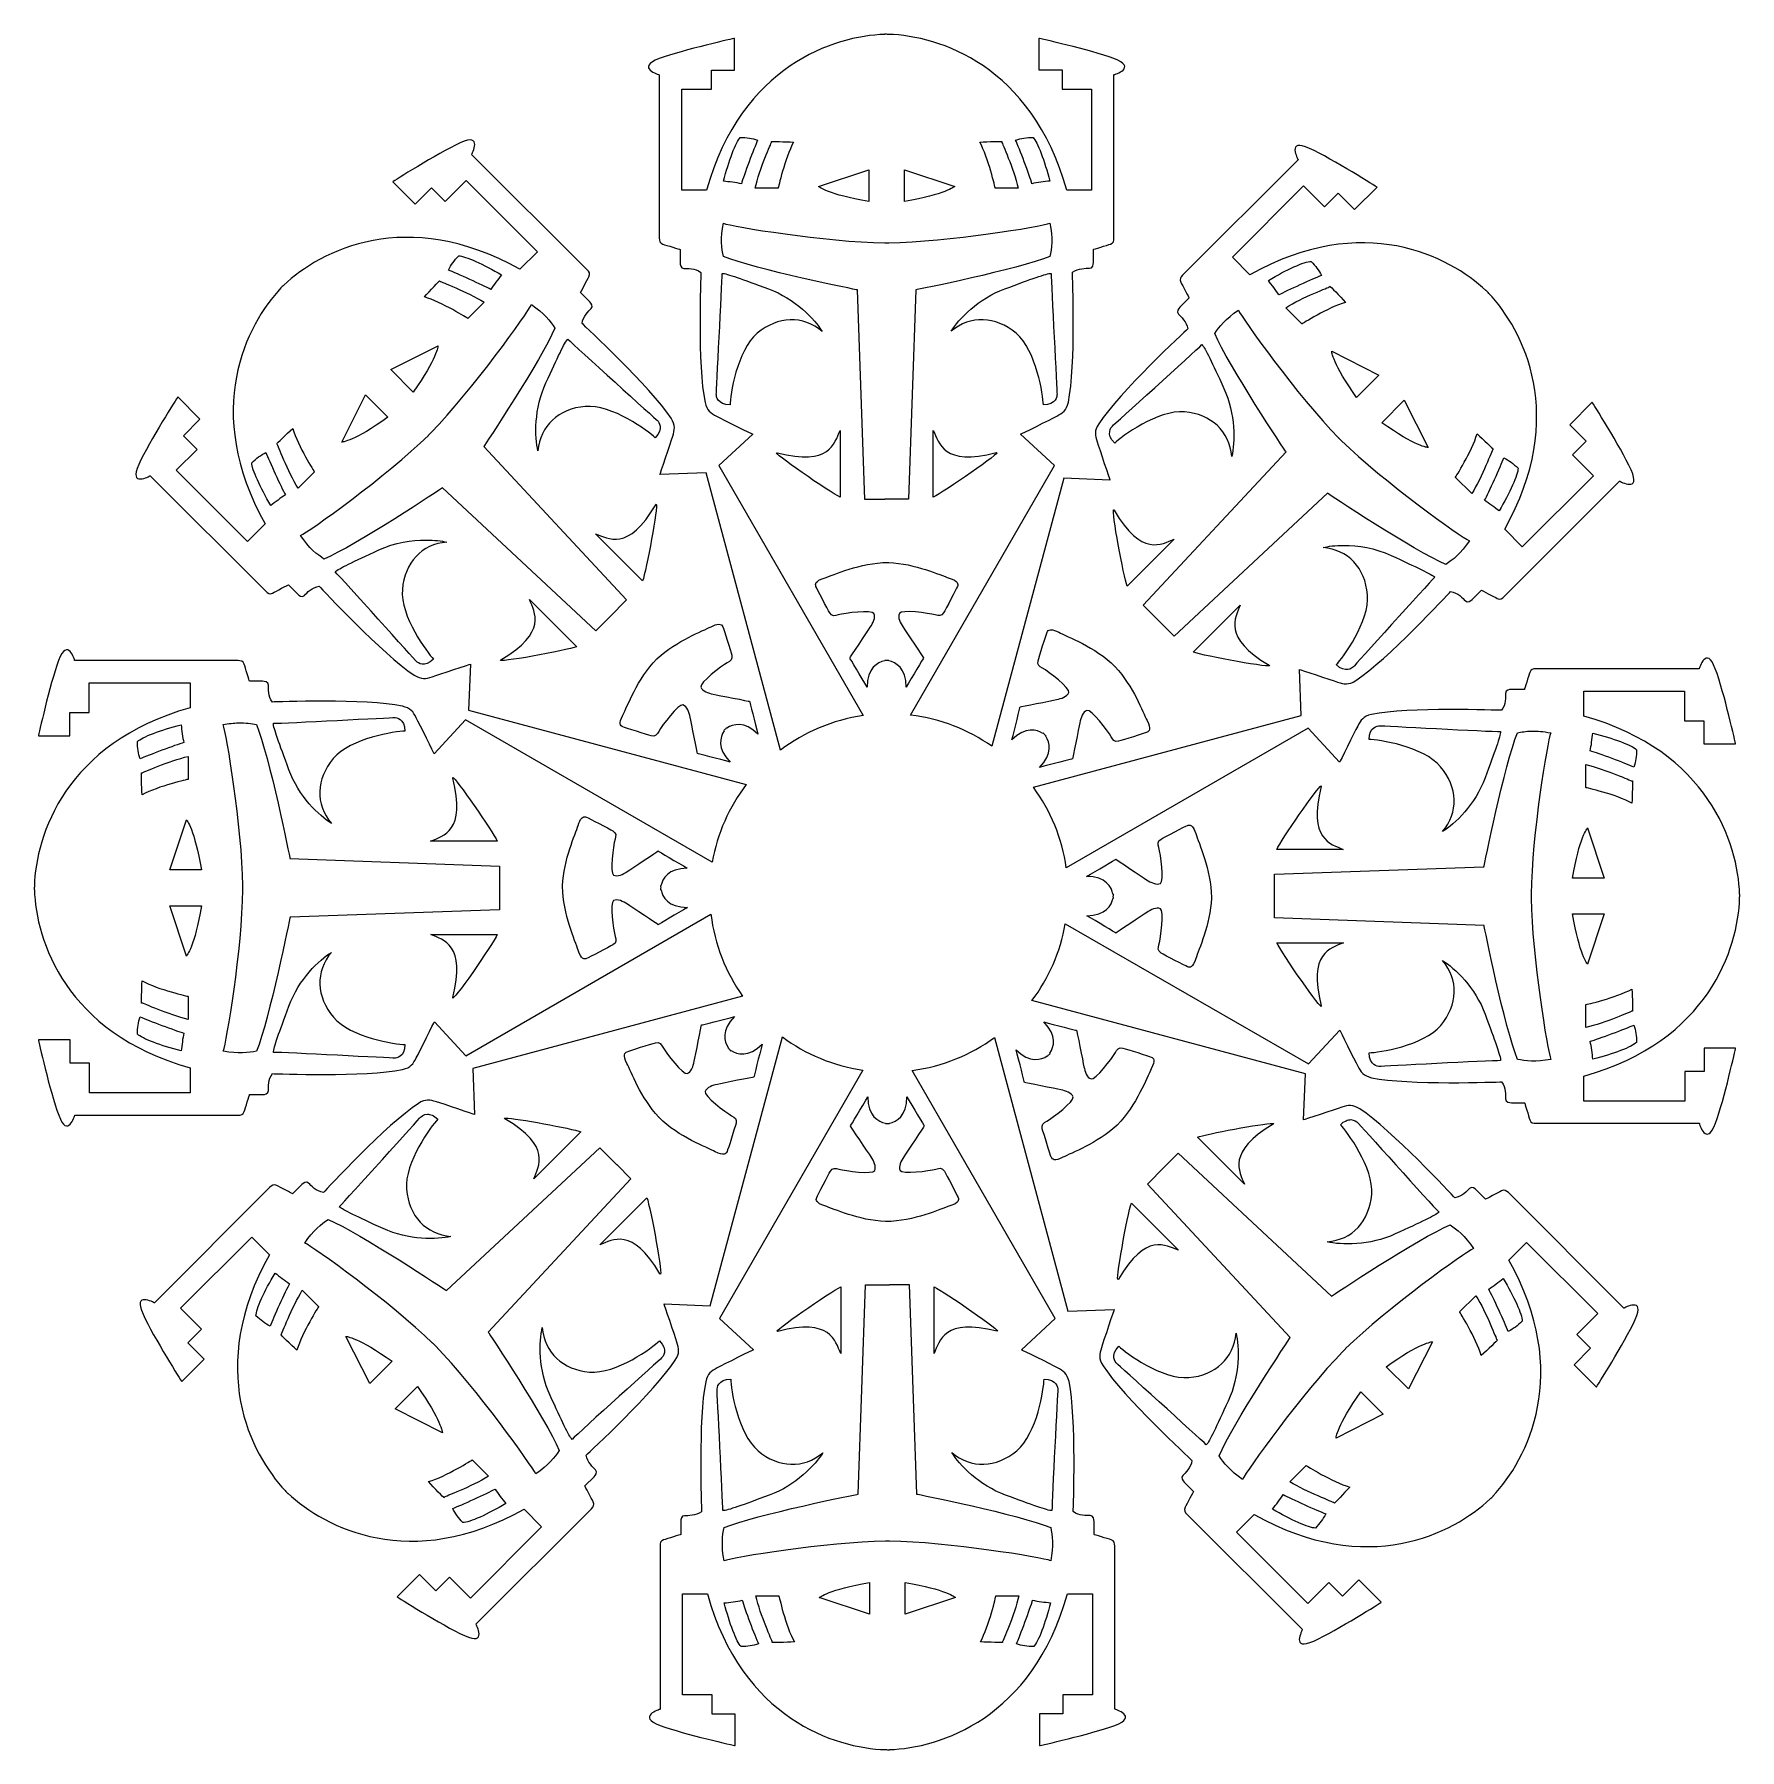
# Model space of a CAD drawing. Extents: x 18 to 251, y 51 to 286.
import ezdxf

# ---------------------------------------------------------------- set-up
doc = ezdxf.new("R2010")
doc.units = 0
doc.layers.add('Layer_1', color=7, linetype='CONTINUOUS')

msp = doc.modelspace()

# ---------------------------------------------------------------- linework, layer by layer
at = {"layer": 'Layer_1', "color": 7}
for points in [[(109.907917, 264.971389), (106.494792, 264.971389), (106.494792, 278.765), (110.551736, 278.765), (110.551736, 281.410833), (113.726736, 281.410833), (113.726736, 285.732361)], [(134.276042, 286.296806), (134.276042, 286.279167)], [(134.276042, 286.296806), (134.276042, 286.296806)], [(155.372153, 285.741181), (155.372153, 281.419653), (158.547153, 281.419653), (158.547153, 278.773819), (162.604097, 278.773819), (162.604097, 264.980194), (159.190972, 264.980194)], [(103.434444, 280.758194), (103.434444, 258.400917)], [(165.655625, 258.409722), (165.655625, 280.767014)], [(114.520486, 272.176875), (114.520486, 272.176875)], [(118.780278, 271.497778), (118.780278, 271.62125), (118.780278, 271.62125)], [(150.309792, 271.630069), (150.309792, 271.506597)], [(150.309792, 271.630069), (150.309792, 271.630069)], [(154.578403, 272.185694), (154.578403, 272.185694)], [(93.556667, 254.052917), (77.743403, 269.866181)], [(125.218472, 265.474083), (132.097639, 267.740694), (132.097639, 267.740694)], [(132.097639, 267.740694), (132.097639, 263.419167)], [(136.992431, 267.749514), (143.871597, 265.482917)], [(136.992431, 263.427972), (136.992431, 267.749514), (136.992431, 267.749514)], [(190.861597, 269.116528), (175.048333, 253.312083)], [(66.957222, 266.109083), (70.00875, 263.057584), (72.257708, 265.297694), (74.127431, 263.427972), (76.99375, 266.294306), (86.748056, 256.54), (84.340347, 254.132306)], [(184.273472, 253.382639), (181.856944, 255.790361), (191.61125, 265.544639), (194.486389, 262.678333), (196.356111, 264.548056), (198.59625, 262.307917), (201.656597, 265.359444)], [(119.6975, 265.235972), (116.548958, 265.235972)], [(152.549931, 265.244806), (149.401389, 265.244806)], [(156.897917, 260.438194), (156.897917, 260.438194)], [(75.979514, 255.96675), (75.979514, 255.96675)], [(106.265486, 256.839861), (106.265486, 255.049528)], [(134.822847, 257.739444), (134.822847, 257.757083)], [(162.833403, 255.058333), (162.833403, 256.848695)], [(192.634306, 255.217083), (192.634306, 255.217083)], [(51.646667, 251.583472), (51.655486, 251.574639)], [(73.351319, 252.553611), (73.439514, 252.465417)], [(73.351319, 252.553611), (73.351319, 252.553611)], [(112.024583, 253.567861), (112.024583, 253.567861)], [(138.553472, 251.310084), (137.539236, 222.646861), (134.276042, 222.646861), (134.276042, 222.638056), (131.559653, 222.638056), (130.545417, 251.30125)], [(157.074306, 253.576667), (157.074306, 253.576667)], [(195.165486, 251.724583), (195.253681, 251.803972), (195.253681, 251.803972)], [(79.454375, 249.61675), (77.223056, 247.39425)], [(85.927847, 249.29925), (85.927847, 249.29925)], [(93.927083, 249.687306), (92.665903, 250.957306)], [(175.947917, 250.207639), (174.677917, 248.937639)], [(216.587917, 251.230694), (216.570278, 251.213056)], [(182.685972, 248.549583), (182.685972, 248.549583)], [(191.381944, 246.644583), (189.159444, 248.867083)], [(90.902014, 244.572028), (90.902014, 244.572028)], [(69.735347, 237.33125), (66.683819, 240.391583), (73.148472, 243.654806), (73.148472, 243.654806)], [(177.702986, 243.822361), (177.702986, 243.822361)], [(195.456528, 242.905139), (201.921181, 239.65075), (198.869653, 236.590417)], [(195.456528, 242.905139), (195.456528, 242.905139)], [(49.494722, 219.277861), (47.078194, 216.861305), (37.323889, 226.615639), (40.199028, 229.481944), (38.329306, 231.351667), (40.569444, 233.600639), (37.517917, 236.652139)], [(59.963403, 230.460917), (63.226597, 236.925556), (63.226597, 236.925556)], [(63.226597, 236.925556), (66.278125, 233.865194)], [(202.335694, 233.133194), (205.387222, 236.193528), (205.387222, 236.193528)], [(205.387222, 236.193528), (208.650417, 229.728889)], [(231.104722, 235.920139), (228.053194, 232.859806), (230.293333, 230.619639), (228.423611, 228.749916), (231.29875, 225.874806), (221.544444, 216.120472), (219.127917, 218.537028)], [(51.152778, 230.161028), (51.064583, 230.24925)], [(53.269444, 232.330639), (53.269444, 232.330639)], [(72.222431, 231.775), (72.213611, 231.792639)], [(116.213819, 231.545694), (111.565972, 227.259444), (131.321528, 193.031195)], [(128.164167, 232.048417), (128.164167, 222.937917)], [(128.164167, 232.048417), (128.164167, 232.048417)], [(137.821458, 193.110556), (157.532917, 227.26825), (152.885069, 231.554528)], [(140.934722, 222.94675), (140.934722, 232.057222), (140.934722, 232.057222)], [(196.779444, 230.646111), (196.788264, 230.66375)], [(215.353194, 231.598611), (215.353194, 231.598611)], [(49.600556, 229.049806), (49.600556, 229.049806)], [(79.410278, 229.87), (98.962986, 208.888528), (96.652292, 206.577861), (96.661111, 206.569028), (94.738472, 204.655194), (73.757014, 224.199083)], [(194.865625, 223.467083), (173.884167, 203.914361), (171.573472, 206.21625), (171.573472, 206.225084), (169.650833, 208.138889), (189.203542, 229.120361)], [(217.549236, 229.517222), (217.461042, 229.429028)], [(219.013264, 228.317778), (219.013264, 228.317778)], [(33.752014, 225.857139), (49.565278, 210.052694)], [(56.232778, 226.386305), (54.001458, 224.155)], [(120.015, 188.295139), (109.828542, 226.289306), (103.513819, 226.033528)], [(165.1, 225.283889), (158.776458, 225.539639), (148.942778, 188.833139)], [(214.621181, 223.422972), (212.389861, 225.645472)], [(219.057361, 209.320694), (234.861806, 225.125139)], [(103.002292, 221.958972), (103.002292, 221.958972)], [(165.611528, 221.209306), (165.611528, 221.209306)], [(71.508056, 217.064167), (71.508056, 217.064167)], [(101.150208, 211.499083), (94.703194, 217.937306)], [(173.901806, 217.187639), (167.463611, 210.749444)], [(197.114583, 216.332139), (197.114583, 216.332139)], [(134.734653, 213.995), (134.734653, 213.995)], [(52.669722, 210.952306), (53.930903, 209.682306)], [(214.691736, 208.950278), (215.952917, 210.211472)], [(85.680903, 208.906195), (92.127917, 202.459167)], [(85.680903, 208.906195), (85.680903, 208.906195)], [(176.494722, 201.727139), (182.941736, 208.165361), (182.941736, 208.165361)], [(111.504236, 205.537139), (111.504236, 205.537139)], [(156.968472, 204.7875), (156.968472, 204.7875)], [(45.781736, 200.562972), (23.424444, 200.562972)], [(77.584653, 200.095556), (77.328889, 193.780833), (115.323056, 183.594361)], [(134.276042, 200.59825), (134.276042, 200.527694)], [(134.822847, 200.536528), (134.822847, 200.589444)], [(18.450278, 190.279528), (22.771806, 190.279528), (22.771806, 193.454528), (25.417639, 193.454528), (25.417639, 197.511472), (39.21125, 197.511472), (39.21125, 194.098333)], [(49.133125, 197.74075), (47.342778, 197.74075)], [(154.648958, 183.223972), (191.284931, 193.04), (191.029167, 199.363528)], [(245.753819, 199.442917), (223.396528, 199.442917)], [(221.835486, 196.611861), (220.045139, 196.611861)], [(229.967014, 192.969444), (229.967014, 196.382584), (243.760625, 196.382584), (243.760625, 192.325639), (246.406458, 192.325639), (246.406458, 189.150639), (250.727986, 189.150639)], [(67.168889, 192.775417), (67.168889, 192.775417)], [(37.976528, 191.778805), (37.976528, 191.778805)], [(45.808194, 192.043417), (45.808194, 192.043417)], [(110.684028, 172.949306), (76.923194, 192.440278), (72.636944, 187.792416)], [(112.245069, 190.985084), (112.297986, 190.940972)], [(112.677222, 191.329028), (112.633125, 191.364306)], [(155.989514, 190.632306), (155.936597, 190.579361)], [(156.324653, 190.200139), (156.36875, 190.235417)], [(196.541319, 186.663528), (192.255069, 191.311389), (159.129236, 172.190833)], [(202.009375, 191.646528), (202.009375, 191.646528)], [(222.796806, 190.914528), (222.796806, 190.914528)], [(231.201736, 190.649916), (231.201736, 190.649916)], [(38.946667, 187.457306), (38.946667, 184.30875)], [(38.946667, 187.457306), (38.946667, 187.457306)], [(230.231597, 183.179861), (230.231597, 186.328417), (230.231597, 186.328417)], [(32.561389, 185.217139), (32.684861, 185.217139)], [(75.159306, 184.546861), (75.159306, 184.546861)], [(194.001319, 183.417972), (194.001319, 183.417972)], [(236.493403, 184.097083), (236.616875, 184.097083)], [(40.763472, 171.899806), (36.441944, 171.899806), (38.708542, 178.778972), (38.708542, 178.778972)], [(93.221528, 179.184639), (93.221528, 179.184639)], [(175.965556, 178.05575), (175.965556, 178.05575)], [(230.469722, 177.658889), (232.736319, 170.779722), (228.414792, 170.779722)], [(230.469722, 177.658889), (230.469722, 177.658889)], [(81.244722, 175.842083), (72.134236, 175.842083)], [(197.044028, 174.713194), (187.933542, 174.713194)], [(52.881389, 173.460833), (81.544583, 172.446583), (81.544583, 169.183417), (81.553403, 169.183417), (81.553403, 166.467028), (52.890208, 165.452778)], [(216.305694, 164.323889), (187.6425, 165.338139), (187.6425, 168.601305), (187.633681, 168.601305), (187.633681, 171.317694), (216.296875, 172.331944)], [(17.894653, 169.183417), (17.912292, 169.183417)], [(46.452014, 169.730194), (46.434375, 169.730194)], [(103.593194, 169.183417), (103.66375, 169.183417)], [(103.654931, 169.730194), (103.602014, 169.730194)], [(36.450764, 167.005), (40.772292, 167.005)], [(38.717361, 160.125833), (36.450764, 167.005), (36.450764, 167.005)], [(165.593889, 168.601305), (165.523333, 168.601305)], [(165.532153, 168.054528), (165.585069, 168.054528)], [(222.735069, 168.054528), (222.752708, 168.054528)], [(251.292431, 168.601305), (251.274792, 168.601305)], [(72.645764, 151.121195), (76.932014, 146.473333), (110.498819, 165.849639)], [(158.996944, 164.544361), (192.263889, 145.344444), (196.550139, 149.992306)], [(228.423611, 165.884916), (232.745139, 165.884916), (230.478542, 159.00575)], [(228.423611, 165.884916), (228.423611, 165.884916)], [(72.143056, 163.071528), (81.253542, 163.071528)], [(72.143056, 163.071528), (72.143056, 163.071528)], [(58.561111, 160.628528), (58.561111, 160.628528)], [(187.942361, 161.942639), (197.052847, 161.942639)], [(187.942361, 161.942639), (187.942361, 161.942639)], [(210.634792, 159.499639), (210.634792, 159.499639)], [(32.658403, 156.721528), (32.658403, 156.721528)], [(236.5375, 155.592639), (236.5375, 155.592639)], [(32.693681, 153.687639), (32.570208, 153.687639)], [(38.955486, 154.604861), (38.955486, 151.456305)], [(114.820347, 154.631305), (77.902153, 144.735917), (78.157917, 138.421195)], [(191.602431, 137.680361), (191.858194, 143.995084), (154.437292, 154.031583)], [(230.240417, 150.327416), (230.240417, 153.475972)], [(32.385, 151.800278), (32.385, 151.800278)], [(113.709097, 151.835556), (113.709097, 151.835556)], [(156.05125, 151.094722), (156.05125, 151.094722)], [(236.625694, 152.567584), (236.502222, 152.567584)], [(236.810903, 150.680194), (236.810903, 150.680194)], [(39.220069, 144.815278), (39.220069, 141.402139), (25.426458, 141.402139), (25.426458, 145.459083), (22.780625, 145.459083), (22.780625, 148.634083), (18.459097, 148.634083)], [(104.095903, 112.492028), (110.410625, 112.23625), (120.279583, 149.048611)], [(149.313194, 148.978056), (159.358542, 111.486583), (165.682083, 111.742361)], [(112.862431, 147.584583), (112.827153, 147.540472)], [(113.206389, 147.152416), (113.259306, 147.196528)], [(156.518681, 146.446861), (156.553958, 146.411583)], [(156.950833, 146.790833), (156.897917, 146.84375)], [(250.736806, 147.505194), (246.415278, 147.505194), (246.415278, 144.330194), (243.769444, 144.330194), (243.769444, 140.27325), (229.975833, 140.27325), (229.975833, 143.686389)], [(131.28625, 144.506583), (111.662986, 110.507639), (116.310833, 106.221389)], [(152.982083, 106.230194), (157.629931, 110.516472), (138.033125, 144.4625)], [(47.351597, 141.172861), (49.141944, 141.172861)], [(137.327569, 140.855361), (137.327569, 140.855361)], [(220.053958, 140.043972), (221.844306, 140.043972)], [(23.433264, 138.341806), (45.790556, 138.341806)], [(71.693264, 138.465278), (71.693264, 138.465278)], [(82.426528, 137.944916), (82.426528, 137.944916)], [(134.373056, 137.239361), (134.373056, 137.186472)], [(134.919861, 137.177639), (134.919861, 137.248194)], [(187.342639, 137.212917), (187.342639, 137.212917)], [(198.067083, 137.724444), (198.067083, 137.724444)], [(223.405347, 137.22175), (245.762639, 137.22175)], [(74.321458, 114.317639), (95.311736, 133.870361), (95.311736, 133.870361)], [(95.311736, 133.870361), (97.613611, 131.559639), (97.622431, 131.568472), (99.545069, 129.645833), (79.992361, 108.655556)], [(92.692361, 136.057584), (86.254167, 129.610556)], [(183.506181, 128.878528), (177.067986, 135.31675)], [(189.785625, 107.905917), (170.232917, 128.896195), (172.543611, 131.198056), (172.534792, 131.206861), (174.457431, 133.129528), (174.457431, 133.129528)], [(174.457431, 133.129528), (195.438889, 113.576806)], [(50.138542, 128.464028), (34.334097, 112.65075)], [(54.504167, 128.834444), (53.242986, 127.564444)], [(95.294097, 120.58825), (101.732292, 127.035278), (101.732292, 127.035278)], [(216.526181, 126.832416), (215.256181, 128.093611)], [(235.435069, 111.91875), (219.630625, 127.732028)], [(168.045694, 126.285639), (174.483889, 119.838611)], [(168.045694, 126.285639), (168.045694, 126.285639)], [(134.46125, 123.780917), (134.373056, 123.780917)], [(38.082361, 101.864583), (41.142708, 104.916111), (38.89375, 107.165084), (40.763472, 109.034806), (37.897153, 111.901111), (47.651458, 121.655417), (50.067986, 119.238889)], [(219.701181, 118.506861), (222.108889, 120.914583), (231.863194, 111.169083), (228.996875, 108.293972), (230.866597, 106.42425), (228.626458, 104.184083), (231.677986, 101.12375)], [(50.835278, 116.725361), (50.835278, 116.725361)], [(130.642431, 86.465833), (131.656667, 115.129028), (134.919861, 115.129028), (134.919861, 115.137861), (134.919861, 115.137861)], [(134.919861, 115.137861), (137.63625, 115.137861), (138.650486, 86.474639)], [(218.933889, 115.993333), (218.933889, 115.993333)], [(54.574722, 114.36175), (56.797222, 112.130417)], [(54.574722, 114.36175), (54.574722, 114.36175)], [(128.261181, 114.829167), (128.261181, 105.718695)], [(128.261181, 114.829167), (128.261181, 114.829167)], [(141.031736, 105.7275), (141.031736, 114.837972), (141.031736, 114.837972)], [(212.963125, 111.398417), (215.194444, 113.620917), (215.194444, 113.620917)], [(51.646667, 108.258695), (51.726042, 108.346861)], [(66.860208, 104.642694), (63.799861, 101.591195), (60.545486, 108.055833), (60.545486, 108.055833)], [(87.418333, 109.255278), (87.418333, 109.255278)], [(182.359653, 108.505639), (182.359653, 108.505639)], [(72.416458, 107.129806), (72.407639, 107.120972)], [(196.964653, 106.000917), (196.982292, 105.992083)], [(209.2325, 107.323805), (205.969306, 100.859167), (202.908958, 103.910694)], [(209.2325, 107.323805), (209.2325, 107.323805)], [(218.043125, 107.614861), (218.131319, 107.526667)], [(73.739375, 94.87075), (67.274722, 98.133972), (70.32625, 101.185472), (70.32625, 101.185472)], [(113.206389, 102.190917), (113.206389, 102.190917)], [(156.086528, 102.199722), (156.086528, 102.199722)], [(199.451736, 100.444639), (202.512083, 97.393139), (196.047431, 94.129916)], [(199.451736, 100.444639), (199.451736, 100.444639)], [(77.813958, 91.140139), (80.036458, 88.908805)], [(77.813958, 91.140139), (77.813958, 91.140139)], [(189.741528, 88.159167), (191.964028, 90.381667), (191.964028, 90.381667)], [(80.944861, 87.162584), (80.944861, 87.162584)], [(93.247986, 87.577083), (94.509167, 88.83825)], [(175.268819, 88.088611), (176.53, 86.827416)], [(52.607986, 86.554028), (52.625625, 86.562861)], [(74.030417, 86.060139), (73.942222, 85.971944)], [(188.833125, 86.412917), (188.833125, 86.412917)], [(195.835764, 85.231111), (195.747569, 85.319306)], [(217.549236, 86.192416), (217.531597, 86.210084)], [(84.922431, 84.402083), (87.330139, 81.985556), (77.575833, 72.23125), (74.709514, 75.106389), (72.839792, 73.227861), (70.590833, 75.476806), (67.539306, 72.416472)], [(78.334306, 68.659361), (94.147569, 84.472639)], [(106.3625, 82.717584), (106.3625, 80.927222)], [(162.930417, 80.936028), (162.930417, 82.726389)], [(175.639236, 83.722972), (191.4525, 67.918528)], [(202.238681, 71.666806), (199.178333, 74.727139), (196.938194, 72.478194), (195.068472, 74.35675), (192.193333, 71.481583), (182.439028, 81.235917), (184.855556, 83.652416)], [(134.373056, 80.036472), (134.373056, 80.018805)], [(103.540278, 79.366195), (103.540278, 57.008889)], [(165.761458, 57.017694), (165.761458, 79.375)], [(113.82375, 52.034722), (113.82375, 56.35625), (110.64875, 56.35625), (110.64875, 59.002083), (106.591806, 59.002083), (106.591806, 72.795694), (110.004931, 72.795694)], [(132.203472, 74.347917), (132.203472, 70.026389), (125.324306, 72.292972)], [(132.203472, 74.347917), (132.203472, 74.347917)], [(143.977431, 72.301806), (137.098264, 70.035194), (137.098264, 74.35675), (137.098264, 74.35675)], [(159.287986, 72.804528), (162.701111, 72.804528), (162.701111, 59.010917), (158.644167, 59.010917), (158.644167, 56.365084), (155.469167, 56.365084), (155.469167, 52.043528)], [(114.767431, 71.940194), (114.767431, 71.940194)], [(116.645972, 72.531111), (119.794514, 72.531111)], [(116.645972, 72.531111), (116.645972, 72.531111)], [(149.498403, 72.539916), (152.646944, 72.539916)], [(149.498403, 72.539916), (149.498403, 72.539916)], [(154.525486, 71.949028), (154.525486, 71.949028)], [(118.886111, 66.145833), (118.886111, 66.269306)], [(150.415625, 66.278139), (150.415625, 66.154639)], [(134.919861, 51.479083), (134.919861, 51.49675)]]:
    msp.add_lwpolyline(points, dxfattribs=at)
for points in [[(113.726736, 285.732361), (113.726736, 285.732361), (106.7562, 284.198836), (103.434444, 282.963056)], [(134.276042, 286.279167), (127.409056, 286.08057), (114.717489, 282.062558), (109.907917, 264.971389)], [(134.822847, 286.287986), (134.635567, 286.293489), (134.454389, 286.296806), (134.276042, 286.296806)], [(159.190972, 264.980194), (154.383167, 282.06507), (141.691589, 286.086652), (134.822847, 286.287986)], [(165.655625, 282.971875), (162.333869, 284.207656), (155.372153, 285.741181), (155.372153, 285.741181)], [(103.434444, 282.963056), (100.112689, 281.727628), (103.434444, 280.758194), (103.434444, 280.758194)], [(165.655625, 280.767014), (165.655625, 280.767014), (168.977381, 281.736447), (165.655625, 282.971875)], [(77.743403, 269.866181), (77.743403, 269.866181), (79.404774, 272.90248), (76.182361, 271.427222)], [(76.182361, 271.427222), (72.959694, 269.952216), (66.957222, 266.109083), (66.957222, 266.109083)], [(112.227431, 266.206111), (112.926989, 268.940139), (113.903125, 271.559514), (114.520486, 272.176875)], [(114.520486, 272.176875), (115.402431, 272.176875), (116.138678, 272.061164), (116.892917, 271.806458)], [(116.892917, 271.806458), (116.393383, 270.718844), (114.993914, 266.943769), (114.670417, 265.826861)], [(116.548958, 265.235972), (117.166319, 267.852511), (118.780278, 271.497778), (118.780278, 271.497778)], [(118.780278, 271.62125), (118.780278, 271.62125), (120.663758, 271.617369), (121.814167, 271.533056)], [(121.814167, 271.533056), (120.608725, 269.328194), (119.6975, 265.235972), (119.6975, 265.235972)], [(147.284722, 271.541875), (148.435131, 271.626189), (150.309792, 271.630069), (150.309792, 271.630069)], [(149.401389, 265.244806), (149.401389, 265.244806), (148.490164, 269.337014), (147.284722, 271.541875)], [(150.309792, 271.506597), (150.309792, 271.506597), (151.932569, 267.861344), (152.549931, 265.244806)], [(152.197153, 271.815278), (152.951392, 272.069983), (153.696458, 272.185694), (154.578403, 272.185694)], [(154.428472, 265.835694), (154.104975, 266.952589), (152.696686, 270.727664), (152.197153, 271.815278)], [(154.578403, 272.185694), (155.195764, 271.568333), (156.1719, 268.948958), (156.871458, 266.214916)], [(192.413819, 270.677569), (189.191409, 272.152827), (190.861597, 269.116528), (190.861597, 269.116528)], [(201.656597, 265.359444), (201.656597, 265.359444), (195.63649, 269.202563), (192.413819, 270.677569)], [(114.670417, 265.826861), (113.964861, 266.00325), (112.962619, 266.088622), (112.227431, 266.206111)], [(132.097639, 263.419167), (126.541036, 264.330744), (125.218472, 265.474083), (125.218472, 265.474083)], [(143.871597, 265.482917), (143.871597, 265.482917), (142.549031, 264.33955), (136.992431, 263.427972)], [(156.871458, 266.214916), (156.136269, 266.097456), (155.134028, 266.012083), (154.428472, 265.835694)], [(84.340347, 254.132306), (68.859894, 262.81349), (57.034021, 256.677301), (52.034722, 251.962694)], [(216.570278, 251.213056), (211.574157, 255.92834), (199.759626, 262.067012), (184.273472, 253.382639)], [(103.434444, 258.400917), (103.434444, 258.048139), (103.487361, 257.695361), (103.928333, 257.563056)], [(112.200972, 255.887361), (111.965669, 256.945694), (111.804097, 258.400917), (112.200972, 260.429361)], [(112.200972, 260.429361), (113.322258, 259.998125), (126.282772, 257.843218), (134.276042, 257.74825)], [(134.822847, 257.757083), (142.816368, 257.852503), (155.776775, 260.006987), (156.897917, 260.438194)], [(156.897917, 260.438194), (157.294792, 258.409694), (157.133219, 256.954528), (156.897917, 255.896195)], [(165.170556, 257.571861), (165.611528, 257.704138), (165.655625, 258.056944), (165.655625, 258.409722)], [(74.559583, 254.017639), (74.91281, 254.731068), (75.355887, 255.343124), (75.979514, 255.96675)], [(75.979514, 255.96675), (76.852597, 255.96675), (79.398893, 254.8036), (81.826806, 253.365)], [(103.928333, 257.563056), (104.369306, 257.430778), (106.265486, 256.839861), (106.265486, 256.839861)], [(134.276042, 257.74825), (134.281861, 257.748222), (134.287895, 257.748334), (134.293681, 257.74825)], [(134.293681, 257.74825), (134.467668, 257.746161), (134.653779, 257.739444), (134.822847, 257.739444)], [(162.833403, 256.848695), (162.833403, 256.848695), (164.729583, 257.439583), (165.170556, 257.571861)], [(80.362778, 251.362972), (79.344269, 251.923973), (75.681868, 253.601784), (74.559583, 254.017639)], [(93.803611, 253.118056), (94.021882, 253.52344), (93.806081, 253.80346), (93.556667, 254.052917)], [(106.265486, 255.049528), (106.265486, 254.784916), (106.331456, 254.25575), (106.794653, 254.25575)], [(106.794653, 254.25575), (107.257497, 254.25575), (108.342642, 254.304066), (109.114167, 253.708972)], [(109.114167, 253.708972), (109.114167, 253.113484), (108.629097, 240.982472), (109.687431, 235.911305)], [(130.545417, 251.30125), (130.545417, 251.30125), (116.434306, 254.123472), (112.200972, 255.887361)], [(156.897917, 255.896195), (152.664583, 254.132306), (138.553472, 251.310084), (138.553472, 251.310084)], [(159.411458, 235.920139), (160.469792, 240.991305), (159.984722, 253.122289), (159.984722, 253.717778)], [(159.984722, 253.717778), (160.756247, 254.312928), (161.841392, 254.264583), (162.304236, 254.264583)], [(162.304236, 254.264583), (162.767433, 254.264583), (162.833403, 254.793778), (162.833403, 255.058333)], [(186.787014, 252.615361), (189.214918, 254.053933), (191.761223, 255.217083), (192.634306, 255.217083)], [(192.634306, 255.217083), (193.257932, 254.593457), (193.692187, 253.990235), (194.045417, 253.276806)], [(51.655486, 251.574639), (46.940224, 246.578515), (40.810332, 234.764016), (49.494722, 219.277861)], [(52.034722, 251.962694), (51.898406, 251.834198), (51.772775, 251.709569), (51.646667, 251.583472)], [(71.27875, 250.34875), (72.032594, 251.221804), (73.351319, 252.553611), (73.351319, 252.553611)], [(73.439514, 252.465417), (73.439514, 252.465417), (77.167655, 251.030373), (79.454375, 249.61675)], [(81.826806, 253.365), (81.390022, 252.762089), (80.736959, 251.986598), (80.362778, 251.362972)], [(92.665903, 250.957306), (92.665903, 250.957306), (93.58534, 252.7127), (93.803611, 253.118056)], [(111.230833, 237.01375), (111.230833, 237.249039), (112.024583, 252.068528), (112.024583, 253.567861)], [(112.024583, 253.567861), (112.671225, 253.567861), (114.758611, 252.774083), (118.374583, 251.451195)], [(118.374583, 251.451195), (121.990556, 250.12825), (124.721761, 247.276394), (125.721181, 245.630361)], [(143.377708, 245.639167), (144.377128, 247.285228), (147.108333, 250.137112), (150.724306, 251.46)], [(150.724306, 251.46), (154.340278, 252.782945), (156.427664, 253.576667), (157.074306, 253.576667)], [(157.074306, 253.576667), (157.074306, 252.077389), (157.868056, 237.257872), (157.868056, 237.022584)], [(175.048333, 253.312083), (174.79888, 253.062627), (174.591938, 252.773773), (174.810208, 252.368417)], [(174.810208, 252.368417), (175.028482, 251.963061), (175.947917, 250.207639), (175.947917, 250.207639)], [(188.242222, 250.613333), (187.868049, 251.236988), (187.223798, 252.012422), (186.787014, 252.615361)], [(194.045417, 253.276806), (192.923132, 252.860951), (189.260734, 251.174363), (188.242222, 250.613333)], [(189.159444, 248.867083), (191.446164, 250.280706), (195.165486, 251.724583), (195.165486, 251.724583)], [(195.253681, 251.803972), (195.253681, 251.803972), (196.581228, 250.472166), (197.335069, 249.599083)], [(77.223056, 247.39425), (77.223056, 247.39425), (73.690198, 249.642037), (71.27875, 250.34875)], [(72.213611, 231.792639), (77.798391, 237.51238), (85.439995, 248.201547), (85.927847, 249.29925)], [(85.927847, 249.29925), (87.642824, 248.145526), (88.556155, 247.003711), (89.138125, 246.088972)], [(94.112292, 248.752416), (94.439822, 249.079992), (94.114056, 249.500221), (93.927083, 249.687306)], [(174.677917, 248.937639), (174.49082, 248.750526), (174.165187, 248.330325), (174.492708, 248.002778)], [(197.335069, 249.599083), (194.923622, 248.89237), (191.381944, 246.644583), (191.381944, 246.644583)], [(216.967153, 250.833805), (216.838617, 250.970119), (216.714025, 251.104569), (216.587917, 251.230694)], [(219.127917, 218.537028), (227.809112, 234.017481), (221.681729, 245.834521), (216.967153, 250.833805)], [(92.859931, 246.723972), (92.984659, 247.690358), (93.78501, 248.425152), (94.112292, 248.752416)], [(105.039583, 233.732917), (102.202076, 238.067116), (93.281006, 246.302897), (92.859931, 246.723972)], [(125.721181, 245.630361), (123.104981, 247.864461), (119.632589, 247.717366), (116.84, 245.36575)], [(152.250069, 245.374583), (149.457481, 247.726172), (145.993908, 247.873322), (143.377708, 245.639167)], [(174.492708, 248.002778), (174.819999, 247.675513), (175.620341, 246.940663), (175.745069, 245.974306)], [(179.475694, 245.330472), (180.057665, 246.245211), (180.970992, 247.395859), (182.685972, 248.549583)], [(182.685972, 248.549583), (183.173892, 247.451739), (190.815231, 236.762205), (196.400208, 231.042972)], [(89.138125, 246.088972), (87.391962, 241.848301), (79.410278, 229.87), (79.410278, 229.87)], [(87.912222, 238.583611), (89.533659, 242.075942), (90.444769, 244.114772), (90.902014, 244.572028)], [(90.902014, 244.572028), (91.962182, 243.51186), (103.003477, 233.59062), (103.169861, 233.42425)], [(116.84, 245.36575), (114.047058, 243.013766), (113.109375, 236.810917), (113.109375, 235.576195)], [(155.989514, 235.585), (155.989514, 236.819722), (155.043011, 243.0226), (152.250069, 245.374583)], [(175.745069, 245.974306), (175.323991, 245.55323), (166.402921, 237.317478), (163.565417, 232.98325)], [(189.203542, 229.120361), (189.203542, 229.120361), (181.221857, 241.089829), (179.475694, 245.330472)], [(73.148472, 243.654806), (73.148472, 243.654806), (73.019875, 241.904915), (69.735347, 237.33125)], [(165.443958, 232.674583), (165.61034, 232.840953), (176.642818, 242.762193), (177.702986, 243.822361)], [(177.702986, 243.822361), (178.16024, 243.365105), (179.08016, 241.326303), (180.701597, 237.833972)], [(198.869653, 236.590417), (195.585122, 241.164082), (195.456528, 242.905139), (195.456528, 242.905139)], [(86.827431, 229.270278), (86.370185, 231.140931), (86.290788, 235.091309), (87.912222, 238.583611)], [(180.701597, 237.833972), (182.323032, 234.341614), (182.234815, 230.391264), (181.777569, 228.520639)], [(37.517917, 236.652139), (37.517917, 236.652139), (33.665978, 230.640834), (32.190972, 227.418194)], [(93.292083, 235.355694), (89.65458, 235.043867), (87.097585, 232.700012), (86.827431, 229.270278)], [(102.861181, 231.07825), (101.988098, 231.951361), (96.930086, 235.667494), (93.292083, 235.355694)], [(109.687431, 235.911305), (109.952014, 234.764806), (110.437083, 234.456083), (111.274931, 234.015139)], [(113.109375, 235.576195), (111.345486, 235.576195), (111.230833, 236.778433), (111.230833, 237.01375)], [(157.868056, 237.022584), (157.868056, 236.787238), (157.753403, 235.585), (155.989514, 235.585)], [(157.823958, 234.023972), (158.661806, 234.464916), (159.146875, 234.773583), (159.411458, 235.920139)], [(175.312917, 234.614861), (171.674914, 234.92666), (166.625722, 231.201694), (165.752639, 230.328611)], [(236.422847, 226.686195), (234.947841, 229.90889), (231.104722, 235.920139), (231.104722, 235.920139)], [(66.278125, 233.865194), (61.704429, 230.580692), (59.963403, 230.460917), (59.963403, 230.460917)], [(103.169861, 233.42425), (103.336245, 233.257852), (104.108436, 232.325503), (102.861181, 231.07825)], [(105.260069, 231.272306), (105.540703, 232.176546), (105.663213, 232.735092), (105.039583, 233.732917)], [(111.274931, 234.015139), (112.112778, 233.574138), (116.213819, 231.545694), (116.213819, 231.545694)], [(152.885069, 231.554528), (152.885069, 231.554528), (156.986111, 233.582972), (157.823958, 234.023972)], [(163.565417, 232.98325), (162.941782, 231.985425), (163.073111, 231.426879), (163.35375, 230.522639)], [(165.752639, 230.328611), (164.505386, 231.575892), (165.277571, 232.508185), (165.443958, 232.674583)], [(181.777569, 228.520639), (181.507415, 231.950345), (178.95042, 234.303034), (175.312917, 234.614861)], [(208.650417, 229.728889), (208.650417, 229.728889), (206.909388, 229.848664), (202.335694, 233.133194)], [(51.064583, 230.24925), (51.064583, 230.24925), (52.396362, 231.576767), (53.269444, 232.330639)], [(54.001458, 224.155), (52.587816, 226.441734), (51.152778, 230.161028), (51.152778, 230.161028)], [(53.269444, 232.330639), (53.97614, 229.919191), (56.232778, 226.386305), (56.232778, 226.386305)], [(54.327778, 217.681528), (55.425597, 218.169434), (66.115156, 225.81077), (71.834375, 231.39575)], [(71.834375, 231.39575), (71.838538, 231.399814), (71.839066, 231.409353), (71.843194, 231.413417)], [(71.843194, 231.413417), (71.967722, 231.534914), (72.102881, 231.655451), (72.222431, 231.775)], [(103.513819, 226.033528), (103.513819, 226.033528), (104.979439, 230.368009), (105.260069, 231.272306)], [(119.547569, 229.023333), (126.809147, 227.141984), (127.399697, 230.343061), (128.164167, 232.048417)], [(140.934722, 232.057222), (141.699192, 230.351894), (142.289742, 227.150817), (149.551319, 229.032139)], [(163.35375, 230.522639), (163.63438, 229.618342), (165.1, 225.283889), (165.1, 225.283889)], [(196.400208, 231.042972), (196.404264, 231.038823), (196.404972, 231.029482), (196.409028, 231.025361)], [(196.409028, 231.025361), (196.530555, 230.900817), (196.659895, 230.76566), (196.779444, 230.646111)], [(196.788264, 230.66375), (202.508028, 225.078967), (213.197186, 217.437349), (214.294861, 216.949528)], [(212.389861, 225.645472), (212.389861, 225.645472), (214.646493, 229.187192), (215.353194, 231.598611)], [(215.353194, 231.598611), (216.226274, 230.844767), (217.549236, 229.517222), (217.549236, 229.517222)], [(47.660278, 227.629861), (48.283904, 228.253459), (48.887126, 228.696548), (49.600556, 229.049806)], [(49.600556, 229.049806), (50.016393, 227.927521), (51.69419, 224.265123), (52.255208, 223.246583)], [(128.164167, 222.937917), (126.870531, 223.525927), (118.501583, 229.294634), (119.547569, 229.023333)], [(149.551319, 229.032139), (150.597306, 229.303411), (142.228358, 223.534845), (140.934722, 222.94675)], [(217.461042, 229.429028), (217.461042, 229.429028), (216.03482, 225.709678), (214.621181, 223.422972)], [(216.367431, 222.50575), (216.928438, 223.524262), (218.597426, 227.195493), (219.013264, 228.317778)], [(219.013264, 228.317778), (219.726693, 227.964577), (220.338732, 227.52146), (220.962361, 226.897861)], [(32.190972, 227.418194), (30.715715, 224.195753), (33.752014, 225.857139), (33.752014, 225.857139)], [(50.262014, 221.791389), (48.823428, 224.219318), (47.660278, 226.756778), (47.660278, 227.629861)], [(220.962361, 226.897861), (220.962358, 226.024779), (219.79921, 223.478485), (218.360625, 221.050556)], [(234.861806, 225.125139), (234.861806, 225.125139), (237.898105, 223.463753), (236.422847, 226.686195)], [(52.255208, 223.246583), (51.631579, 222.872413), (50.864939, 222.228184), (50.262014, 221.791389)], [(73.757014, 224.199083), (73.757014, 224.199083), (61.778735, 216.217387), (57.538056, 214.47125)], [(211.084583, 213.73925), (206.843907, 215.485387), (194.865625, 223.467083), (194.865625, 223.467083)], [(94.703194, 217.937306), (96.449608, 217.271995), (99.136169, 215.432188), (102.940556, 221.897222)], [(103.002292, 221.958972), (103.318965, 221.911277), (101.625725, 212.767305), (101.150208, 211.499083)], [(102.940556, 221.897222), (102.966238, 221.94091), (102.986719, 221.961287), (103.002292, 221.958972)], [(167.463611, 210.749444), (166.988061, 212.017638), (165.294858, 221.161638), (165.611528, 221.209306)], [(165.611528, 221.209306), (165.627121, 221.211761), (165.647587, 221.191215), (165.673264, 221.147584)], [(165.673264, 221.147584), (169.47765, 214.682522), (172.1554, 216.522328), (173.901806, 217.187639)], [(218.360625, 221.050556), (217.7577, 221.487379), (216.991054, 222.131608), (216.367431, 222.50575)], [(57.538056, 214.47125), (56.623317, 215.053192), (55.481491, 215.966548), (54.327778, 217.681528)], [(65.043403, 215.705972), (67.226107, 216.719348), (69.587827, 217.058296), (71.508056, 217.064167)], [(74.347917, 216.781944), (70.918208, 216.511801), (68.574313, 213.954783), (68.2625, 210.317306)], [(71.508056, 217.064167), (72.660197, 217.067723), (73.646428, 216.953423), (74.347917, 216.781944)], [(194.265903, 216.041111), (194.967392, 216.212589), (195.962451, 216.335695), (197.114583, 216.332139)], [(200.360139, 209.585278), (200.048326, 213.222784), (197.695611, 215.770968), (194.265903, 216.041111)], [(197.114583, 216.332139), (199.034812, 216.326268), (201.396538, 215.978514), (203.579236, 214.965139)], [(214.294861, 216.949528), (213.141148, 215.234576), (211.999322, 214.321192), (211.084583, 213.73925)], [(59.055, 212.707361), (59.512242, 213.164589), (61.551083, 214.084521), (65.043403, 215.705972)], [(126.003403, 211.860694), (127.250771, 212.254536), (130.910178, 213.968866), (134.734653, 213.995)], [(134.734653, 213.995), (134.763899, 213.993928), (134.79362, 213.996072), (134.822847, 213.995)], [(134.822847, 213.995), (138.478658, 213.844773), (141.897921, 212.247621), (143.095486, 211.869528)], [(203.579236, 214.965139), (207.071558, 213.343688), (209.110388, 212.423756), (209.567639, 211.966528)], [(70.202778, 200.439528), (70.036394, 200.60587), (60.115168, 211.647193), (59.055, 212.707361)], [(124.874514, 210.714167), (124.742222, 211.022861), (124.746808, 211.463805), (126.003403, 211.860694)], [(143.095486, 211.869528), (144.352081, 211.472639), (144.356667, 211.031638), (144.224375, 210.722972)], [(209.567639, 211.966528), (208.507468, 210.90636), (198.586245, 199.873898), (198.419861, 199.7075)], [(49.565278, 210.052694), (49.814731, 209.803238), (50.1036, 209.587507), (50.508958, 209.80575)], [(50.508958, 209.80575), (50.914317, 210.024049), (52.669722, 210.952306), (52.669722, 210.952306)], [(53.930903, 209.682306), (54.117991, 209.495192), (54.538234, 209.169536), (54.865764, 209.497083)], [(54.865764, 209.497083), (55.193046, 209.824348), (55.927862, 210.62473), (56.894236, 210.749444)], [(56.894236, 210.749444), (57.315312, 210.328397), (65.551061, 201.407296), (69.885278, 198.569806)], [(68.2625, 210.317306), (67.950684, 206.679264), (71.666848, 201.630082), (72.539931, 200.757028)], [(126.753056, 207.098194), (126.444375, 207.605122), (125.006806, 210.4055), (124.874514, 210.714167)], [(144.224375, 210.722972), (144.092083, 210.414306), (142.654514, 207.613956), (142.345833, 207.107028)], [(196.082708, 200.016195), (196.955788, 200.889221), (200.671952, 205.94732), (200.360139, 209.585278)], [(198.737361, 197.828972), (203.071586, 200.666463), (211.307327, 209.587564), (211.728403, 210.008611)], [(211.728403, 210.008611), (212.694777, 209.883869), (213.420774, 209.083543), (213.748056, 208.75625)], [(215.952917, 210.211472), (215.952917, 210.211472), (217.708322, 209.291992), (218.113681, 209.07375)], [(218.113681, 209.07375), (218.519036, 208.855479), (218.807916, 209.071295), (219.057361, 209.320694)], [(81.729792, 200.668805), (88.194825, 204.473189), (86.346188, 207.159775), (85.680903, 208.906195)], [(127.899583, 206.807139), (127.436739, 206.674889), (127.061736, 206.590872), (126.753056, 207.098194)], [(132.812014, 207.01), (132.547431, 207.561067), (128.798108, 207.063989), (127.899583, 206.807139)], [(132.309306, 205.131472), (132.684308, 205.704722), (133.076597, 206.458622), (132.812014, 207.01)], [(136.286875, 207.018805), (136.022292, 206.467428), (136.414581, 205.713556), (136.789583, 205.140278)], [(141.199306, 206.815972), (140.300781, 207.072794), (136.551458, 207.569844), (136.286875, 207.018805)], [(142.345833, 207.107028), (142.037153, 206.599705), (141.66215, 206.683666), (141.199306, 206.815972)], [(182.941736, 208.165361), (182.276442, 206.418942), (180.427811, 203.741189), (186.892847, 199.936806)], [(213.748056, 208.75625), (214.075589, 208.428731), (214.504648, 208.763164), (214.691736, 208.950278)], [(103.161042, 200.845194), (105.852324, 203.324008), (109.393457, 204.613764), (110.507639, 205.193194)], [(110.507639, 205.193194), (110.946082, 205.421145), (111.27101, 205.518766), (111.504236, 205.537139)], [(111.504236, 205.537139), (111.892944, 205.567788), (112.043645, 205.379264), (112.121597, 205.184361)], [(112.121597, 205.184361), (112.246323, 204.872534), (113.207306, 201.871749), (113.3475, 201.295)], [(129.495903, 200.906944), (129.495903, 200.906944), (131.934656, 204.558223), (132.309306, 205.131472)], [(136.789583, 205.140278), (137.164233, 204.567028), (139.602986, 200.924583), (139.602986, 200.924583)], [(155.266319, 200.545361), (155.406516, 201.122054), (156.367497, 204.122923), (156.492222, 204.434722)], [(156.492222, 204.434722), (156.560433, 204.605269), (156.678159, 204.769297), (156.968472, 204.7875)], [(156.968472, 204.7875), (157.009945, 204.790096), (157.060996, 204.791338), (157.109583, 204.7875)], [(157.109583, 204.7875), (157.342809, 204.769127), (157.658918, 204.671563), (158.097361, 204.443528)], [(158.097361, 204.443528), (159.257887, 203.839995), (163.056288, 202.463908), (165.779097, 199.778056)], [(23.424444, 200.562972), (23.424444, 200.562972), (22.455008, 203.884756), (21.219583, 200.562972)], [(92.127917, 202.459167), (90.79738, 201.960254), (80.79834, 200.12104), (81.729792, 200.668805)], [(247.958681, 199.442917), (246.72325, 202.764672), (245.753819, 199.442917), (245.753819, 199.442917)], [(21.219583, 200.562972), (19.983803, 197.241245), (18.450278, 190.279528), (18.450278, 190.279528)], [(46.619583, 200.077917), (46.487292, 200.518861), (46.134511, 200.562972), (45.781736, 200.562972)], [(47.342778, 197.74075), (47.342778, 197.74075), (46.751875, 199.636944), (46.619583, 200.077917)], [(72.539931, 200.757028), (71.292672, 199.509775), (70.369162, 200.27313), (70.202778, 200.439528)], [(72.354722, 198.349306), (73.258988, 198.629919), (77.584653, 200.095556), (77.584653, 200.095556)], [(98.433819, 193.10175), (99.037343, 194.262276), (100.413484, 198.060649), (103.099306, 200.783472)], [(103.099306, 200.783472), (103.120718, 200.803397), (103.139621, 200.825269), (103.161042, 200.845194)], [(112.738958, 200.28075), (111.922007, 199.827021), (108.920432, 197.523721), (109.122986, 196.947028)], [(113.3475, 201.295), (113.487945, 200.718025), (113.159783, 200.514486), (112.738958, 200.28075)], [(131.868333, 196.920556), (131.140906, 198.199389), (129.495903, 200.906944), (129.495903, 200.906944)], [(134.276042, 200.527694), (133.320875, 200.334654), (131.868333, 199.570284), (131.868333, 196.920556)], [(134.646458, 200.571806), (134.502147, 200.592634), (134.378943, 200.59825), (134.276042, 200.59825)], [(134.822847, 200.589444), (134.774404, 200.589444), (134.705067, 200.575728), (134.646458, 200.571806)], [(137.230556, 196.929361), (137.230556, 199.570763), (135.778153, 200.340412), (134.822847, 200.536528)], [(139.602986, 200.924583), (139.602986, 200.924583), (137.957983, 198.208194), (137.230556, 196.929361)], [(155.866042, 199.531111), (155.445217, 199.764876), (155.125874, 199.968358), (155.266319, 200.545361)], [(165.779097, 199.778056), (165.799028, 199.756522), (165.82092, 199.737754), (165.840833, 199.716305)], [(165.840833, 199.716305), (168.319648, 197.025006), (169.609389, 193.475074), (170.188819, 192.360917)], [(186.892847, 199.936806), (187.824296, 199.388984), (177.825287, 201.228198), (176.494722, 201.727139)], [(198.419861, 199.7075), (198.253477, 199.541102), (197.329961, 198.768914), (196.082708, 200.016195)], [(49.926875, 197.211583), (49.926872, 197.674794), (49.397708, 197.74075), (49.133125, 197.74075)], [(69.885278, 198.569806), (70.883086, 197.946151), (71.450465, 198.068664), (72.354722, 198.349306)], [(159.482014, 196.197361), (159.684576, 196.774054), (156.683002, 199.077382), (155.866042, 199.531111)], [(191.029167, 199.363528), (191.029167, 199.363528), (195.363651, 197.897919), (196.267917, 197.617306)], [(196.267917, 197.617306), (197.172182, 197.336692), (197.739553, 197.205318), (198.737361, 197.828972)], [(222.558681, 198.949028), (222.426392, 198.508027), (221.835486, 196.611861), (221.835486, 196.611861)], [(223.396528, 199.442917), (223.043753, 199.442917), (222.690972, 199.389972), (222.558681, 198.949028)], [(250.727986, 189.150639), (250.727986, 189.150639), (249.194458, 196.121161), (247.958681, 199.442917)], [(50.473681, 194.892083), (49.878544, 195.663594), (49.926872, 196.748767), (49.926875, 197.211583)], [(68.271319, 194.318805), (63.200139, 195.377139), (51.069167, 194.892083), (50.473681, 194.892083)], [(109.122986, 196.947028), (109.325788, 196.370053), (110.136971, 196.117041), (110.8075, 195.976861)], [(110.8075, 195.976861), (111.477775, 195.836455), (115.781667, 194.989083), (115.781667, 194.989083)], [(115.781667, 194.989083), (115.781667, 194.989083), (116.538302, 191.900979), (116.928194, 190.482361)], [(152.823333, 194.230639), (152.823333, 194.230639), (157.127228, 195.086845), (157.7975, 195.227222)], [(157.7975, 195.227222), (158.468032, 195.36743), (159.27922, 195.620358), (159.482014, 196.197361)], [(219.251389, 196.082694), (219.251386, 195.61985), (219.299722, 194.534705), (218.704583, 193.763194)], [(220.045139, 196.611861), (219.780556, 196.611861), (219.251386, 196.545934), (219.251389, 196.082694)], [(39.21125, 194.098333), (22.126392, 189.290537), (18.104802, 176.598947), (17.903472, 169.730194)], [(50.614792, 191.981667), (52.114097, 191.981667), (66.933586, 192.775417), (67.168889, 192.775417)], [(67.168889, 192.775417), (67.404192, 192.775417), (68.606458, 192.66075), (68.606458, 190.896861)], [(70.1675, 192.731305), (69.726531, 193.569167), (69.417844, 194.05425), (68.271319, 194.318805)], [(72.636944, 187.792416), (72.636944, 187.792416), (70.608472, 191.8935), (70.1675, 192.731305)], [(98.442639, 191.496583), (98.130826, 191.621354), (97.825918, 191.93256), (98.433819, 193.10175)], [(106.671181, 194.486389), (106.094448, 194.688968), (103.800004, 191.687365), (103.34625, 190.870417)], [(107.650139, 192.801861), (107.509945, 193.472421), (107.248161, 194.283612), (106.671181, 194.486389)], [(108.646736, 187.827694), (108.646736, 187.827694), (107.790584, 192.131583), (107.650139, 192.801861)], [(131.321528, 193.031195), (127.113369, 192.425207), (123.248347, 190.754593), (120.015, 188.295139)], [(148.942778, 188.833139), (145.720285, 191.101359), (141.927735, 192.614127), (137.821458, 193.110556)], [(151.685625, 189.732694), (152.075523, 191.151312), (152.823333, 194.230639), (152.823333, 194.230639)], [(161.951458, 193.745556), (161.37448, 193.542779), (161.11268, 192.731588), (160.9725, 192.061028)], [(165.276389, 190.129583), (164.822638, 190.946532), (162.528194, 193.948135), (161.951458, 193.745556)], [(200.906944, 193.189916), (199.760414, 192.925361), (199.451733, 192.44025), (199.010764, 191.602416)], [(218.704583, 193.763194), (218.109097, 193.763194), (205.978125, 194.24825), (200.906944, 193.189916)], [(251.274792, 168.601305), (251.076195, 175.468336), (247.058166, 188.159898), (229.967014, 192.969444)], [(32.005764, 189.48575), (32.623122, 190.103139), (35.2425, 191.079261), (37.976528, 191.778805)], [(37.976528, 191.778805), (38.094003, 191.043616), (38.179375, 190.041417), (38.355764, 189.335833)], [(43.753264, 191.805278), (44.51394, 191.954122), (45.199444, 192.02606), (45.808194, 192.043417)], [(46.434375, 169.730194), (46.33893, 177.723715), (44.184471, 190.68415), (43.753264, 191.805278)], [(45.808194, 192.043417), (46.822778, 192.07226), (47.633819, 191.952344), (48.295278, 191.805278)], [(48.295278, 191.805278), (50.059164, 187.571944), (52.881389, 173.460833), (52.881389, 173.460833)], [(52.731458, 185.631667), (51.408542, 189.247639), (50.614792, 191.335039), (50.614792, 191.981667)], [(68.606458, 190.896861), (67.371739, 190.896861), (61.168842, 189.950372), (58.816875, 187.157416)], [(102.332014, 190.261861), (101.755281, 190.402097), (98.754452, 191.371869), (98.442639, 191.496583)], [(103.34625, 190.870417), (103.112514, 190.449567), (102.908992, 190.121455), (102.332014, 190.261861)], [(112.297986, 190.940972), (111.7591, 190.129047), (111.271022, 188.554812), (113.144653, 186.681195)], [(112.527292, 191.232028), (112.410534, 191.14468), (112.317832, 191.057812), (112.245069, 190.985084)], [(112.633125, 191.364306), (112.598869, 191.330044), (112.565942, 191.276252), (112.527292, 191.232028)], [(116.928194, 190.482361), (115.060459, 192.35008), (113.491388, 191.865871), (112.677222, 191.329028)], [(155.936597, 190.579361), (155.124675, 191.118236), (153.559256, 191.606339), (151.685625, 189.732694)], [(156.227639, 190.350084), (156.140308, 190.466867), (156.062285, 190.559521), (155.989514, 190.632306)], [(156.36875, 190.235417), (156.334494, 190.269622), (156.271877, 190.311419), (156.227639, 190.350084)], [(160.9725, 192.061028), (160.832052, 191.39075), (159.984722, 187.095694), (159.984722, 187.095694)], [(170.18, 190.75575), (169.868184, 190.631036), (166.867357, 189.670041), (166.290625, 189.529861)], [(170.188819, 192.360917), (170.796729, 191.191727), (170.49183, 190.88052), (170.18, 190.75575)], [(199.010764, 191.602416), (198.569789, 190.764583), (196.541319, 186.663528), (196.541319, 186.663528)], [(200.571806, 189.767972), (200.571806, 191.531861), (201.774072, 191.646528), (202.009375, 191.646528)], [(202.009375, 191.646528), (202.244678, 191.646528), (217.064167, 190.852778), (218.563472, 190.852778)], [(216.296875, 172.331944), (216.296875, 172.331944), (219.119094, 186.443056), (220.882986, 190.676389)], [(218.563472, 190.852778), (218.563469, 190.20615), (217.769719, 188.118778), (216.446806, 184.502778)], [(220.882986, 190.676389), (221.41215, 190.794047), (222.047153, 190.894293), (222.796806, 190.914528)], [(225.425, 190.676389), (224.993733, 189.555092), (222.838814, 176.594544), (222.743889, 168.601305)], [(222.796806, 190.914528), (223.546458, 190.934735), (224.410761, 190.874848), (225.425, 190.676389)], [(230.8225, 188.206944), (230.998889, 188.9125), (231.084264, 189.914728), (231.201736, 190.649916)], [(231.201736, 190.649916), (233.935767, 189.950372), (236.555136, 188.97425), (237.1725, 188.356861)], [(32.376181, 187.104528), (32.121475, 187.858739), (32.005764, 188.603805), (32.005764, 189.48575)], [(38.355764, 189.335833), (37.238869, 189.01235), (33.463794, 187.604033), (32.376181, 187.104528)], [(155.477986, 185.949167), (157.345719, 187.816885), (156.861496, 189.385984), (156.324653, 190.200139)], [(166.290625, 189.529861), (165.713639, 189.389399), (165.510125, 189.708734), (165.276389, 190.129583)], [(210.361389, 186.037361), (208.009417, 188.830289), (201.806528, 189.767972), (200.571806, 189.767972)], [(236.802083, 185.984444), (235.714469, 186.484006), (231.939392, 187.883461), (230.8225, 188.206944)], [(237.1725, 188.356861), (237.1725, 187.474916), (237.056789, 186.738712), (236.802083, 185.984444)], [(32.684861, 185.217139), (32.684861, 185.217139), (36.330114, 186.839916), (38.946667, 187.457306)], [(58.552292, 178.285084), (56.906231, 179.284461), (54.054375, 182.015694), (52.731458, 185.631667)], [(58.816875, 187.157416), (56.465256, 184.364856), (56.31815, 180.901255), (58.552292, 178.285084)], [(113.144653, 186.681195), (111.72602, 187.071056), (108.646736, 187.827694), (108.646736, 187.827694)], [(159.984722, 187.095694), (159.984722, 187.095694), (156.896618, 186.339085), (155.477986, 185.949167)], [(210.625972, 177.156195), (212.860114, 179.772366), (212.713006, 183.244772), (210.361389, 186.037361)], [(230.231597, 186.328417), (232.84815, 185.711028), (236.493403, 184.097083), (236.493403, 184.097083)], [(32.649583, 182.192083), (32.565269, 183.342478), (32.561389, 185.217139), (32.561389, 185.217139)], [(38.946667, 184.30875), (38.946667, 184.30875), (34.854444, 183.397511), (32.649583, 182.192083)], [(72.134236, 175.842083), (73.839564, 176.606539), (77.040669, 177.197089), (75.159306, 184.458695)], [(75.159306, 184.458695), (75.146572, 184.507688), (75.146642, 184.537519), (75.159306, 184.546861)], [(75.159306, 184.546861), (75.416935, 184.737079), (80.684212, 177.075056), (81.244722, 175.842083)], [(115.323056, 183.594361), (112.993915, 180.530556), (111.36282, 176.901122), (110.684028, 172.949306)], [(159.129236, 172.190833), (158.558964, 176.277185), (156.974743, 180.041748), (154.648958, 183.223972)], [(187.933542, 174.713194), (188.484818, 175.92596), (193.588939, 183.355657), (194.001319, 183.417972)], [(194.018958, 183.329806), (192.137594, 176.0682), (195.3387, 175.47765), (197.044028, 174.713194)], [(194.001319, 183.417972), (194.028799, 183.422149), (194.035928, 183.395168), (194.018958, 183.329806)], [(216.446806, 184.502778), (215.123889, 180.886834), (212.272033, 178.155572), (210.625972, 177.156195)], [(236.528681, 181.063194), (234.323819, 182.268622), (230.231597, 183.179861), (230.231597, 183.179861)], [(236.616875, 184.097083), (236.616875, 184.097083), (236.612994, 182.213589), (236.528681, 181.063194)], [(38.708542, 178.778972), (38.708542, 178.778972), (39.851894, 177.456394), (40.763472, 171.899806)], [(92.321944, 178.002861), (92.619601, 178.945314), (92.948684, 179.180292), (93.221528, 179.184639)], [(93.221528, 179.184639), (93.312477, 179.18605), (93.39131, 179.164827), (93.468472, 179.13175)], [(93.468472, 179.13175), (93.777153, 178.999416), (96.577503, 177.561861), (97.084444, 177.253194)], [(90.196458, 169.730194), (90.346697, 173.386044), (91.94382, 176.80528), (92.321944, 178.002861)], [(97.084444, 177.253194), (97.591739, 176.9445), (97.507778, 176.569511), (97.375486, 176.106667)], [(171.802778, 174.977778), (171.670486, 175.44065), (171.586525, 175.815611), (172.093819, 176.124306)], [(172.093819, 176.124306), (172.600761, 176.432972), (175.401114, 177.870527), (175.709792, 178.002861)], [(175.709792, 178.002861), (175.786963, 178.035938), (175.874607, 178.057217), (175.965556, 178.05575)], [(175.965556, 178.05575), (176.238405, 178.051404), (176.558674, 177.816425), (176.856319, 176.873972)], [(176.856319, 176.873972), (177.250177, 175.62655), (178.964474, 171.9672), (178.990625, 168.142694)], [(228.414792, 170.779722), (229.326367, 176.336339), (230.469722, 177.658889), (230.469722, 177.658889)], [(97.375486, 176.106667), (97.118664, 175.208156), (96.621597, 171.458805), (97.172639, 171.19425)], [(99.051181, 171.696944), (99.624444, 172.071594), (103.266875, 174.510361), (103.266875, 174.510361)], [(103.266875, 174.510361), (103.266875, 174.510361), (105.983267, 172.865344), (107.262083, 172.137917)], [(172.005625, 170.065361), (172.556667, 170.329916), (172.059597, 174.079267), (171.802778, 174.977778)], [(97.172639, 171.19425), (97.724031, 170.929639), (98.477917, 171.321956), (99.051181, 171.696944)], [(107.262083, 172.137917), (104.620709, 172.137917), (103.851019, 170.685516), (103.654931, 169.730194)], [(161.916181, 171.009028), (163.195003, 171.736456), (165.902569, 173.381472), (165.902569, 173.381472)], [(165.902569, 173.381472), (165.902569, 173.381472), (169.553822, 170.942734), (170.127083, 170.568056)], [(17.903472, 169.730194), (17.897969, 169.542912), (17.894653, 169.361753), (17.894653, 169.183417)], [(17.912292, 169.183417), (18.110888, 162.316442), (22.128918, 149.624881), (39.220069, 144.815278)], [(43.762083, 147.108333), (44.19335, 148.22963), (46.348269, 161.19015), (46.443194, 169.183417)], [(46.443194, 169.183417), (46.443268, 169.189231), (46.443121, 169.195214), (46.443194, 169.201028)], [(46.443194, 169.201028), (46.445311, 169.375018), (46.452014, 169.561143), (46.452014, 169.730194)], [(90.196458, 169.642028), (90.197517, 169.671266), (90.1954, 169.700984), (90.196458, 169.730194)], [(92.330764, 160.91075), (91.936906, 162.158144), (90.222609, 165.817522), (90.196458, 169.642028)], [(103.619653, 169.553805), (103.598839, 169.409505), (103.593194, 169.286287), (103.593194, 169.183417)], [(103.602014, 169.730194), (103.602014, 169.681765), (103.615702, 169.612423), (103.619653, 169.553805)], [(103.66375, 169.183417), (103.856818, 168.228236), (104.621189, 166.775694), (107.270903, 166.775694)], [(165.523333, 168.601305), (165.330265, 169.556486), (164.565894, 171.009028), (161.916181, 171.009028)], [(170.127083, 170.568056), (170.700347, 170.193067), (171.454236, 169.80075), (172.005625, 170.065361)], [(40.772292, 167.005), (39.860717, 161.448411), (38.717361, 160.125833), (38.717361, 160.125833)], [(97.181458, 167.719361), (96.630417, 167.454806), (97.127486, 163.705484), (97.384306, 162.806944)], [(99.06, 167.216667), (98.486736, 167.591684), (97.732847, 167.983972), (97.181458, 167.719361)], [(103.284514, 164.40325), (103.284514, 164.40325), (99.633261, 166.842045), (99.06, 167.216667)], [(107.270903, 166.775694), (105.992081, 166.048238), (103.284514, 164.40325), (103.284514, 164.40325)], [(161.925, 165.646806), (164.566374, 165.646806), (165.336065, 167.099234), (165.532153, 168.054528)], [(165.567431, 168.230917), (165.588244, 168.375245), (165.593889, 168.498407), (165.593889, 168.601305)], [(165.585069, 168.054528), (165.585069, 168.102957), (165.571382, 168.172328), (165.567431, 168.230917)], [(172.014444, 166.590472), (171.463053, 166.855084), (170.709167, 166.462795), (170.135903, 166.087778)], [(178.990625, 168.054528), (178.840387, 164.39865), (177.243263, 160.979386), (176.865139, 159.781861)], [(178.990625, 168.142694), (178.989567, 168.113428), (178.991683, 168.08371), (178.990625, 168.054528)], [(222.743889, 168.583695), (222.741772, 168.409676), (222.735069, 168.223551), (222.735069, 168.054528)], [(222.743889, 168.601305), (222.743816, 168.595689), (222.743962, 168.589311), (222.743889, 168.583695)], [(222.752708, 168.054528), (222.848153, 160.061007), (225.002612, 147.100629), (225.433819, 145.979444)], [(229.975833, 143.686389), (247.060692, 148.494186), (251.082282, 161.185804), (251.283611, 168.054528)], [(251.283611, 168.054528), (251.289114, 168.241811), (251.292431, 168.422997), (251.292431, 168.601305)], [(52.890208, 165.452778), (52.890208, 165.452778), (50.067989, 151.341667), (48.304097, 147.108333)], [(110.498819, 165.849639), (110.990919, 161.703568), (112.524416, 157.877454), (114.820347, 154.631305)], [(154.437292, 154.031583), (156.723278, 157.065528), (158.319676, 160.646731), (158.996944, 164.544361)], [(165.920208, 163.274361), (165.920208, 163.274361), (163.203817, 164.91935), (161.925, 165.646806)], [(170.135903, 166.087778), (169.562639, 165.713128), (165.920208, 163.274361), (165.920208, 163.274361)], [(171.811597, 161.678056), (172.068419, 162.576595), (172.565486, 166.325917), (172.014444, 166.590472)], [(230.478542, 159.00575), (230.478542, 159.00575), (229.335189, 160.328328), (228.423611, 165.884916)], [(75.168125, 154.454916), (77.049489, 161.716522), (73.848383, 162.307044), (72.143056, 163.071528)], [(81.253542, 163.071528), (80.665518, 161.777878), (74.896839, 153.408944), (75.168125, 154.454916)], [(97.384306, 162.806944), (97.516597, 162.3441), (97.600558, 161.969083), (97.093264, 161.660417)], [(220.891806, 145.979444), (219.127919, 150.212778), (216.305694, 164.323889), (216.305694, 164.323889)], [(52.740278, 153.281944), (54.063194, 156.897945), (56.91505, 159.629122), (58.561111, 160.628528)], [(58.561111, 160.628528), (56.326969, 158.012356), (56.474078, 154.539922), (58.825694, 151.747361)], [(93.477292, 159.781861), (93.168611, 159.649612), (92.727625, 159.654155), (92.330764, 160.91075)], [(97.093264, 161.660417), (96.586322, 161.351722), (93.785969, 159.914138), (93.477292, 159.781861)], [(172.102639, 160.531528), (171.595344, 160.840194), (171.679306, 161.215211), (171.811597, 161.678056)], [(175.718611, 158.652972), (175.409931, 158.78525), (172.609581, 160.222833), (172.102639, 160.531528)], [(176.865139, 159.781861), (176.468264, 158.525266), (176.027278, 158.520723), (175.718611, 158.652972)], [(194.027778, 153.326028), (194.299064, 152.280056), (188.530442, 160.648989), (187.942361, 161.942639)], [(197.052847, 161.942639), (195.347519, 161.178155), (192.146414, 160.587634), (194.027778, 153.326028)], [(210.370208, 150.627306), (212.721828, 153.419866), (212.868933, 156.883467), (210.634792, 159.499639)], [(210.634792, 159.499639), (212.280853, 158.500233), (215.132708, 155.769056), (216.455625, 152.153056)], [(32.570208, 153.687639), (32.570208, 153.687639), (32.574089, 155.571105), (32.658403, 156.721528)], [(32.658403, 156.721528), (34.863264, 155.516072), (38.955486, 154.604861), (38.955486, 154.604861)], [(230.240417, 153.475972), (230.240417, 153.475972), (234.332639, 154.387183), (236.5375, 155.592639)], [(236.5375, 155.592639), (236.621814, 154.442216), (236.625694, 152.567584), (236.625694, 152.567584)], [(38.955486, 151.456305), (36.338933, 152.073695), (32.693681, 153.687639), (32.693681, 153.687639)], [(50.623611, 146.931944), (50.623614, 147.5786), (51.417364, 149.666), (52.740278, 153.281944)], [(32.014583, 149.427861), (32.014583, 150.309806), (32.130294, 151.046067), (32.385, 151.800278)], [(32.385, 151.800278), (33.472614, 151.300773), (37.247692, 149.901289), (38.364583, 149.577778)], [(58.825694, 151.747361), (61.177667, 148.954405), (67.380556, 148.01675), (68.615278, 148.01675)], [(70.176319, 146.182306), (70.617294, 147.020111), (72.645764, 151.121195), (72.645764, 151.121195)], [(108.214583, 145.714861), (108.355028, 146.385111), (109.211181, 150.689028), (109.211181, 150.689028)], [(109.211181, 150.689028), (109.211181, 150.689028), (112.290468, 151.445666), (113.709097, 151.835556)], [(113.709097, 151.835556), (111.841365, 149.967837), (112.325587, 148.398738), (112.862431, 147.584583)], [(156.05125, 151.094722), (157.469882, 150.70486), (160.549167, 149.957028), (160.549167, 149.957028)], [(156.897917, 146.84375), (157.4368, 147.655647), (157.924881, 149.221105), (156.05125, 151.094722)], [(200.580625, 146.887861), (201.815344, 146.887861), (208.018242, 147.834322), (210.370208, 150.627306)], [(216.455625, 152.153056), (217.778542, 148.537112), (218.572292, 146.449711), (218.572292, 145.803056)], [(236.502222, 152.567584), (236.502222, 152.567584), (232.856969, 150.944806), (230.240417, 150.327416)], [(230.831319, 148.448889), (231.948214, 148.7724), (235.723289, 150.180689), (236.810903, 150.680194)], [(236.810903, 150.680194), (237.065608, 149.925984), (237.181319, 149.180917), (237.181319, 148.298972)], [(18.459097, 148.634083), (18.459097, 148.634083), (19.992626, 141.663533), (21.228403, 138.341806)], [(37.985347, 147.134806), (35.251317, 147.834322), (32.631947, 148.810472), (32.014583, 149.427861)], [(38.364583, 149.577778), (38.188194, 148.872222), (38.102819, 147.869995), (37.985347, 147.134806)], [(68.615278, 148.01675), (68.615278, 146.252861), (67.413011, 146.138194), (67.177708, 146.138194)], [(99.015903, 147.028972), (99.327722, 147.153686), (102.319726, 148.114653), (102.896458, 148.254861)], [(102.896458, 148.254861), (103.473445, 148.395295), (103.685777, 148.067127), (103.919514, 147.646305)], [(113.259306, 147.196528), (114.071228, 146.657624), (115.636647, 146.178383), (117.510278, 148.052028)], [(117.510278, 148.052028), (117.120385, 146.63341), (116.372569, 143.554083), (116.372569, 143.554083)], [(120.279583, 149.048611), (123.449179, 146.70453), (127.205926, 145.099984), (131.28625, 144.506583)], [(138.033125, 144.4625), (142.216762, 145.005213), (146.066888, 146.601519), (149.313194, 148.978056)], [(160.549167, 149.957028), (160.549167, 149.957028), (161.405327, 145.644306), (161.545764, 144.974028)], [(196.550139, 149.992306), (196.550139, 149.992306), (198.578611, 145.891278), (199.019583, 145.053417)], [(231.210556, 146.005917), (231.093081, 146.741106), (231.007708, 147.743333), (230.831319, 148.448889)], [(237.181319, 148.298972), (236.563961, 147.681583), (233.944583, 146.705461), (231.210556, 146.005917)], [(48.304097, 147.108333), (47.245767, 146.873045), (45.790558, 146.711472), (43.762083, 147.108333)], [(67.177708, 146.138194), (66.942406, 146.138194), (52.122917, 146.931944), (50.623611, 146.931944)], [(68.280139, 144.594806), (69.426669, 144.859361), (69.73535, 145.344416), (70.176319, 146.182306)], [(98.998264, 145.415), (98.390354, 146.58419), (98.704073, 146.904202), (99.015903, 147.028972)], [(103.919514, 147.646305), (104.373265, 146.829357), (106.667709, 143.827782), (107.244444, 144.030361)], [(107.244444, 144.030361), (107.821422, 144.233138), (108.074401, 145.044329), (108.214583, 145.714861)], [(112.827153, 147.540472), (112.861409, 147.506238), (112.924026, 147.473303), (112.968264, 147.434639)], [(112.968264, 147.434639), (113.055595, 147.317883), (113.133621, 147.225202), (113.206389, 147.152416)], [(153.414236, 142.795639), (153.414236, 142.795639), (152.657601, 145.874938), (152.267708, 147.293528)], [(152.267708, 147.293528), (154.135444, 145.425809), (155.704523, 145.910046), (156.518681, 146.446861)], [(156.553958, 146.411583), (156.588214, 146.445817), (156.629961, 146.50847), (156.668611, 146.552694)], [(156.668611, 146.552694), (156.785369, 146.640014), (156.878074, 146.718105), (156.950833, 146.790833)], [(162.515903, 143.298333), (163.092635, 143.095782), (165.395907, 146.097329), (165.849653, 146.914306)], [(165.849653, 146.914306), (166.083389, 147.335127), (166.286911, 147.654462), (166.863889, 147.514028)], [(166.863889, 147.514028), (167.440621, 147.37382), (170.441451, 146.412881), (170.753264, 146.288139)], [(170.753264, 146.288139), (171.065077, 146.163397), (171.369987, 145.852162), (170.762083, 144.682972)], [(202.018194, 145.009306), (201.782892, 145.009306), (200.580625, 145.123972), (200.580625, 146.887861)], [(218.572292, 145.803056), (217.072986, 145.803056), (202.253497, 145.009306), (202.018194, 145.009306)], [(225.433819, 145.979444), (223.405344, 145.582584), (221.950139, 145.744156), (220.891806, 145.979444)], [(247.9675, 137.22175), (249.203281, 140.543478), (250.736806, 147.505194), (250.736806, 147.505194)], [(49.935694, 141.702028), (49.935697, 142.164872), (49.887361, 143.249989), (50.4825, 144.021528)], [(50.4825, 144.021528), (51.077986, 144.021528), (63.208958, 143.536472), (68.280139, 144.594806)], [(103.34625, 138.059583), (100.867436, 140.750854), (99.577694, 144.300843), (98.998264, 145.415)], [(116.372569, 143.554083), (116.372569, 143.554083), (112.059853, 142.697962), (111.389583, 142.5575)], [(161.545764, 144.974028), (161.685958, 144.303496), (161.938925, 143.501138), (162.515903, 143.298333)], [(170.762083, 144.682972), (170.158562, 143.522446), (168.782416, 139.71524), (166.096597, 136.992416)], [(199.019583, 145.053417), (199.460553, 144.215556), (199.769239, 143.730472), (200.915764, 143.465917)], [(200.915764, 143.465917), (205.986944, 142.407584), (218.117917, 142.892639), (218.713403, 142.892639)], [(46.628403, 138.835694), (46.760692, 139.276638), (47.351597, 141.172861), (47.351597, 141.172861)], [(49.141944, 141.172861), (49.406528, 141.172861), (49.935697, 141.238788), (49.935694, 141.702028)], [(109.705069, 141.578528), (109.502507, 141.001835), (112.512901, 138.707368), (113.329861, 138.253611)], [(111.389583, 142.5575), (110.719052, 142.41732), (109.907863, 142.155503), (109.705069, 141.578528)], [(158.379583, 141.807861), (157.709306, 141.948267), (153.414236, 142.795639), (153.414236, 142.795639)], [(160.064097, 140.828889), (159.861295, 141.405864), (159.050112, 141.667625), (158.379583, 141.807861)], [(218.713403, 142.892639), (219.308539, 142.1211), (219.260211, 141.035984), (219.260208, 140.573139)], [(45.790556, 138.341806), (46.143331, 138.341777), (46.496111, 138.394694), (46.628403, 138.835694)], [(70.458542, 139.946944), (66.124317, 137.109454), (57.888576, 128.188353), (57.4675, 127.767306)], [(72.919167, 140.167416), (72.014901, 140.448086), (71.45635, 140.570599), (70.458542, 139.946944)], [(78.157917, 138.421195), (78.157917, 138.421195), (73.823432, 139.886775), (72.919167, 140.167416)], [(129.592917, 136.851305), (129.592917, 136.851305), (131.237917, 139.567694), (131.965347, 140.846528)], [(131.965347, 140.846528), (131.965347, 138.205154), (133.41775, 137.435477), (134.373056, 137.239361)], [(134.919861, 137.248194), (135.875025, 137.441206), (137.327569, 138.205662), (137.327569, 140.855361)], [(137.327569, 140.855361), (138.055, 139.576556), (139.7, 136.868972), (139.7, 136.868972)], [(156.448125, 137.503972), (157.265076, 137.957701), (160.266651, 140.25214), (160.064097, 140.828889)], [(196.841181, 139.426583), (195.936924, 139.145941), (191.602431, 137.680361), (191.602431, 137.680361)], [(199.310625, 139.206111), (198.312817, 139.829738), (197.74544, 139.707253), (196.841181, 139.426583)], [(212.292847, 127.026472), (211.871772, 127.44752), (203.644847, 136.368592), (199.310625, 139.206111)], [(219.260208, 140.573139), (219.260211, 140.109956), (219.789375, 140.043972), (220.053958, 140.043972)], [(221.844306, 140.043972), (221.844306, 140.043972), (222.435208, 138.14775), (222.5675, 137.706806)], [(21.228403, 138.341806), (22.463834, 135.02005), (23.433264, 138.341806), (23.433264, 138.341806)], [(59.628264, 125.809361), (60.688434, 126.869529), (70.600838, 137.910852), (70.767222, 138.077222)], [(73.113194, 137.768528), (72.240115, 136.895473), (68.523951, 131.837458), (68.835764, 128.199444)], [(70.767222, 138.077222), (70.860816, 138.170835), (71.195559, 138.456444), (71.693264, 138.465278)], [(71.693264, 138.465278), (72.080371, 138.472164), (72.567521, 138.314232), (73.113194, 137.768528)], [(82.303056, 137.847917), (82.186625, 137.916384), (82.239722, 137.943731), (82.426528, 137.944916)], [(86.254167, 129.610556), (86.919463, 131.356975), (88.768092, 134.043505), (82.303056, 137.847917)], [(82.426528, 137.944916), (83.734165, 137.953157), (91.528113, 136.494125), (92.692361, 136.057584)], [(103.407986, 137.997861), (103.388053, 138.019254), (103.366172, 138.038134), (103.34625, 138.059583)], [(111.089722, 133.341195), (109.929196, 133.944699), (106.130796, 135.312037), (103.407986, 137.997861)], [(113.929583, 137.230556), (113.789387, 136.653834), (112.828406, 133.661827), (112.703681, 133.35)], [(113.329861, 138.253611), (113.750685, 138.019903), (114.070028, 137.807559), (113.929583, 137.230556)], [(132.406319, 132.635639), (132.031667, 133.208889), (129.592917, 136.851305), (129.592917, 136.851305)], [(134.373056, 137.186472), (134.421499, 137.186472), (134.490838, 137.200217), (134.549444, 137.204083)], [(134.549444, 137.204083), (134.693756, 137.183283), (134.81696, 137.177639), (134.919861, 137.177639)], [(139.7, 136.868972), (139.7, 136.868972), (137.26125, 133.217722), (136.886597, 132.644444)], [(155.848403, 136.480917), (155.707963, 137.057892), (156.027301, 137.270208), (156.448125, 137.503972)], [(157.074306, 132.600361), (156.94958, 132.912189), (155.988597, 135.904196), (155.848403, 136.480917)], [(166.034861, 136.930694), (163.343579, 134.45188), (159.79363, 133.162153), (158.679444, 132.582694)], [(166.096597, 136.992416), (166.075185, 136.972689), (166.056282, 136.950619), (166.034861, 136.930694)], [(177.067986, 135.31675), (178.232206, 135.75332), (186.035005, 137.221129), (187.342639, 137.212917)], [(187.466111, 137.107083), (181.001077, 133.302671), (182.840895, 130.624919), (183.506181, 128.878528)], [(187.342639, 137.212917), (187.529445, 137.211872), (187.582542, 137.17555), (187.466111, 137.107083)], [(196.647153, 137.027694), (197.192829, 137.573399), (197.679976, 137.731331), (198.067083, 137.724444)], [(200.933403, 127.467416), (201.245219, 131.10543), (197.520235, 136.154612), (196.647153, 137.027694)], [(198.067083, 137.724444), (198.564794, 137.715639), (198.899537, 137.429974), (198.993125, 137.336389)], [(198.993125, 137.336389), (199.159509, 137.169991), (209.080735, 126.128695), (210.140903, 125.068528)], [(222.5675, 137.706806), (222.699792, 137.265805), (223.052572, 137.22175), (223.405347, 137.22175)], [(245.762639, 137.22175), (245.762639, 137.22175), (246.732075, 133.899995), (247.9675, 137.22175)], [(112.703681, 133.35), (112.578955, 133.038201), (112.258901, 132.733288), (111.089722, 133.341195)], [(132.909028, 130.757083), (133.173611, 131.308461), (132.781319, 132.062389), (132.406319, 132.635639)], [(136.886597, 132.644444), (136.511597, 132.071195), (136.119306, 131.317323), (136.383889, 130.765917)], [(158.679444, 132.582694), (157.510266, 131.974816), (157.199034, 132.288675), (157.074306, 132.600361)], [(55.439028, 129.019639), (55.111495, 129.347158), (54.691255, 129.021445), (54.504167, 128.834444)], [(124.971528, 127.052917), (125.103819, 127.361583), (126.541389, 130.161961), (126.850069, 130.668889)], [(126.850069, 130.668889), (127.15875, 131.176212), (127.53375, 131.092222), (127.996597, 130.959916)], [(127.996597, 130.959916), (128.895122, 130.703122), (132.644444, 130.206044), (132.909028, 130.757083)], [(136.383889, 130.765917), (136.648472, 130.214878), (140.397794, 130.7119), (141.296319, 130.96875)], [(141.296319, 130.96875), (141.759167, 131.101028), (142.134167, 131.185017), (142.442847, 130.677694)], [(142.442847, 130.677694), (142.751528, 130.170795), (144.189097, 127.370445), (144.321389, 127.06175)], [(51.073403, 128.710972), (50.668047, 128.929243), (50.387987, 128.713456), (50.138542, 128.464028)], [(53.242986, 127.564444), (53.242986, 127.564444), (51.478767, 128.492673), (51.073403, 128.710972)], [(57.4675, 127.767306), (56.501126, 127.89202), (55.76631, 128.692346), (55.439028, 129.019639)], [(68.835764, 128.199444), (69.147577, 124.561967), (71.491472, 122.004949), (74.921181, 121.734806)], [(101.732292, 127.035278), (102.231232, 125.704741), (104.070432, 115.705692), (103.522639, 116.637139)], [(126.100417, 125.906389), (124.843819, 126.303278), (124.839236, 126.744222), (124.971528, 127.052917)], [(144.321389, 127.06175), (144.453681, 126.753027), (144.449097, 126.312112), (143.1925, 125.915194)], [(194.839167, 121.002778), (198.268875, 121.272949), (200.62159, 123.829911), (200.933403, 127.467416)], [(214.321319, 128.287639), (213.99404, 127.960346), (213.259224, 127.151186), (212.292847, 127.026472)], [(215.256181, 128.093611), (215.069093, 128.280696), (214.648852, 128.61513), (214.321319, 128.287639)], [(218.686944, 127.970139), (218.28158, 127.751868), (216.526181, 126.832416), (216.526181, 126.832416)], [(219.630625, 127.732028), (219.381169, 127.981484), (219.092303, 128.188381), (218.686944, 127.970139)], [(65.616667, 122.819583), (62.124344, 124.441006), (60.085512, 125.352133), (59.628264, 125.809361)], [(134.373056, 123.780917), (130.717245, 123.931172), (127.297976, 125.528296), (126.100417, 125.906389)], [(143.1925, 125.915194), (141.945131, 125.521325), (138.285725, 123.807022), (134.46125, 123.780917)], [(166.255347, 115.8875), (165.707554, 114.956082), (167.546793, 124.955046), (168.045694, 126.285639)], [(210.140903, 125.068528), (209.68366, 124.611299), (207.644819, 123.700173), (204.1525, 122.07875)], [(54.901042, 120.835194), (56.05476, 122.550202), (57.196581, 123.463502), (58.111319, 124.045472)], [(58.111319, 124.045472), (62.351999, 122.299307), (74.321458, 114.317639), (74.321458, 114.317639)], [(74.921181, 121.734806), (73.050541, 121.277549), (69.108995, 121.198132), (65.616667, 122.819583)], [(103.522639, 116.637139), (99.718252, 123.102201), (97.040502, 121.253532), (95.294097, 120.58825)], [(174.483889, 119.838611), (172.737475, 120.503922), (170.059734, 122.352562), (166.255347, 115.8875)], [(195.438889, 113.576806), (195.438889, 113.576806), (207.417168, 121.558445), (211.657847, 123.304639)], [(211.657847, 123.304639), (212.572586, 122.722668), (213.714412, 121.809312), (214.868125, 120.094361)], [(72.407639, 107.120972), (66.687878, 112.705727), (55.998717, 120.347373), (54.901042, 120.835194)], [(204.1525, 122.07875), (200.660181, 120.457299), (196.709803, 120.54555), (194.839167, 121.002778)], [(214.868125, 120.094361), (213.770306, 119.606427), (203.080747, 111.965091), (197.361528, 106.380139)], [(50.067986, 119.238889), (41.386794, 103.758464), (47.51418, 91.941368), (52.22875, 86.942083)], [(217.531597, 86.210084), (222.246865, 91.206179), (228.38557, 103.020707), (219.701181, 118.506861)], [(48.233542, 110.886861), (48.233544, 111.759944), (49.396692, 114.297432), (50.835278, 116.725361)], [(52.828472, 115.270139), (52.26746, 114.251627), (50.589657, 110.589258), (50.173819, 109.466944)], [(50.835278, 116.725361), (51.438203, 116.288538), (52.204846, 115.644309), (52.828472, 115.270139)], [(216.940694, 114.529306), (217.564321, 114.903476), (218.330963, 115.556566), (218.933889, 115.993333)], [(218.933889, 115.993333), (220.372474, 113.56546), (221.535625, 111.01911), (221.535625, 110.146028)], [(34.334097, 112.65075), (34.334097, 112.65075), (31.297798, 114.312164), (32.773056, 111.089722)], [(51.726042, 108.346861), (51.726042, 108.346861), (53.161082, 112.075016), (54.574722, 114.36175)], [(119.644583, 108.74375), (118.5986, 108.47245), (126.967542, 114.2411), (128.261181, 114.829167)], [(141.031736, 114.837972), (142.325372, 114.249962), (150.694317, 108.481255), (149.648333, 108.752584)], [(215.194444, 113.620917), (216.608087, 111.334183), (218.043125, 107.614861), (218.043125, 107.614861)], [(219.595347, 108.734916), (219.17951, 109.857201), (217.50171, 113.510794), (216.940694, 114.529306)], [(236.996111, 110.357694), (238.471369, 113.580136), (235.435069, 111.91875), (235.435069, 111.91875)], [(32.773056, 111.089722), (34.248062, 107.867055), (38.082361, 101.864583), (38.082361, 101.864583)], [(50.173819, 109.466944), (49.46039, 109.820174), (48.857171, 110.263234), (48.233542, 110.886861)], [(56.797222, 112.130417), (56.797222, 112.130417), (54.54941, 108.597559), (53.842708, 106.186111)], [(105.842153, 107.25325), (105.561522, 108.157518), (104.095903, 112.492028), (104.095903, 112.492028)], [(128.261181, 105.718695), (127.496711, 107.424022), (126.906161, 110.6251), (119.644583, 108.74375)], [(149.648333, 108.752584), (142.386756, 110.633905), (141.796208, 107.432856), (141.031736, 105.7275)], [(165.682083, 111.742361), (165.682083, 111.742361), (164.216461, 107.407851), (163.935833, 106.503611)], [(215.917639, 105.445278), (215.210943, 107.856754), (212.963125, 111.398417), (212.963125, 111.398417)], [(53.842708, 106.186111), (52.969628, 106.939955), (51.646667, 108.258695), (51.646667, 108.258695)], [(60.545486, 108.055833), (60.545486, 108.055833), (62.286515, 107.927225), (66.860208, 104.642694)], [(79.992361, 108.655556), (79.992361, 108.655556), (87.974046, 96.686088), (89.720208, 92.445417)], [(88.494306, 99.95075), (86.872874, 103.44308), (86.961088, 107.384652), (87.418333, 109.255278)], [(87.418333, 109.255278), (87.688488, 105.825572), (90.245483, 103.48166), (93.882986, 103.169861)], [(175.903819, 102.420194), (179.541322, 102.732022), (182.089498, 105.075934), (182.359653, 108.505639)], [(182.359653, 108.505639), (182.816898, 106.634986), (182.905115, 102.693442), (181.283681, 99.201111)], [(221.535625, 110.146028), (220.911999, 109.522458), (220.308777, 109.088174), (219.595347, 108.734916)], [(231.677986, 101.12375), (231.677986, 101.12375), (235.521105, 107.135027), (236.996111, 110.357694)], [(72.786875, 106.750556), (72.665347, 106.8751), (72.536005, 107.010228), (72.416458, 107.129806)], [(72.795694, 106.74175), (72.791636, 106.745899), (72.790931, 106.746435), (72.786875, 106.750556)], [(86.509931, 89.235139), (86.022011, 90.332955), (78.380672, 101.022545), (72.795694, 106.74175)], [(93.882986, 103.169861), (97.520989, 102.858034), (102.570181, 106.574195), (103.443264, 107.447306)], [(103.443264, 107.447306), (104.690517, 106.200053), (103.918329, 105.267675), (103.751944, 105.101305)], [(105.621667, 104.792639), (106.245302, 105.790436), (106.122792, 106.348982), (105.842153, 107.25325)], [(116.310833, 106.221389), (116.310833, 106.221389), (112.209792, 104.192945), (111.371944, 103.751944)], [(157.920972, 103.76075), (157.083125, 104.20175), (152.982083, 106.230194), (152.982083, 106.230194)], [(163.935833, 106.503611), (163.655203, 105.599343), (163.53269, 105.040797), (164.156319, 104.042972)], [(166.026042, 104.351667), (165.859658, 104.518065), (165.087467, 105.450386), (166.334722, 106.697639)], [(166.334722, 106.697639), (167.207805, 105.824528), (172.265817, 102.108367), (175.903819, 102.420194)], [(180.057778, 91.69575), (181.80394, 95.936449), (189.785625, 107.905917), (189.785625, 107.905917)], [(196.982292, 105.992083), (191.397509, 100.272314), (183.755916, 89.583175), (183.268056, 88.485472)], [(197.343889, 106.371305), (197.219361, 106.249809), (197.084202, 106.120466), (196.964653, 106.000917)], [(197.361528, 106.380139), (197.357365, 106.376244), (197.348015, 106.3752), (197.343889, 106.371305)], [(202.908958, 103.910694), (207.482654, 107.195168), (209.2325, 107.323805), (209.2325, 107.323805)], [(218.131319, 107.526667), (218.131319, 107.526667), (216.790722, 106.19915), (215.917639, 105.445278)], [(103.751944, 105.101305), (103.58556, 104.934935), (92.544265, 95.022501), (91.484097, 93.962361)], [(93.442014, 91.801583), (93.863092, 92.222659), (102.784162, 100.458411), (105.621667, 104.792639)], [(111.371944, 103.751944), (110.534097, 103.311), (110.049028, 103.002306), (109.784444, 101.85575)], [(159.508472, 101.864583), (159.243889, 103.011083), (158.758819, 103.319806), (157.920972, 103.76075)], [(164.156319, 104.042972), (166.993835, 99.708772), (175.914897, 91.47302), (176.335972, 91.051944)], [(178.293889, 93.212694), (177.233721, 94.272862), (166.192426, 104.185268), (166.026042, 104.351667)], [(70.32625, 101.185472), (73.61078, 96.611807), (73.739375, 94.87075), (73.739375, 94.87075)], [(109.784444, 101.85575), (108.726111, 96.784583), (109.211181, 84.6536), (109.211181, 84.058139)], [(111.327847, 100.753333), (111.327847, 100.98865), (111.4425, 102.190917), (113.206389, 102.190917)], [(113.206389, 102.190917), (113.206389, 100.956195), (114.152889, 94.753317), (116.945833, 92.401305)], [(152.355903, 92.410139), (155.148842, 94.762094), (156.086528, 100.965), (156.086528, 102.199722)], [(156.086528, 102.199722), (157.850417, 102.199722), (157.965069, 100.997456), (157.965069, 100.762139)], [(160.081736, 84.066944), (160.081736, 84.662433), (160.566806, 96.793389), (159.508472, 101.864583)], [(91.484097, 93.962361), (91.026849, 94.419589), (90.115743, 96.458419), (88.494306, 99.95075)], [(112.121597, 84.19925), (112.121597, 85.698528), (111.327847, 100.518045), (111.327847, 100.753333)], [(157.965069, 100.762139), (157.965069, 100.526822), (157.171319, 85.707389), (157.171319, 84.208056)], [(181.283681, 99.201111), (179.662243, 95.708809), (178.751134, 93.669922), (178.293889, 93.212694)], [(196.047431, 94.129916), (196.047431, 94.129916), (196.167214, 95.870974), (199.451736, 100.444639)], [(89.720208, 92.445417), (89.138238, 91.530678), (88.22491, 90.388835), (86.509931, 89.235139)], [(94.694375, 89.773139), (94.367085, 90.100404), (93.566742, 90.835198), (93.442014, 91.801583)], [(116.945833, 92.401305), (119.738422, 90.049717), (123.201994, 89.902623), (125.818194, 92.13675)], [(125.818194, 92.13675), (124.818775, 90.490689), (122.087569, 87.638805), (118.471597, 86.315917)], [(143.474722, 92.145556), (146.090922, 89.911428), (149.563314, 90.058522), (152.355903, 92.410139)], [(150.821319, 86.324722), (147.205347, 87.647667), (144.474139, 90.499523), (143.474722, 92.145556)], [(183.268056, 88.485472), (181.553079, 89.639196), (180.639748, 90.781068), (180.057778, 91.69575)], [(71.860833, 88.176806), (74.272281, 88.88349), (77.813958, 91.140139), (77.813958, 91.140139)], [(94.509167, 88.83825), (94.696263, 89.025363), (95.021897, 89.44562), (94.694375, 89.773139)], [(176.335972, 91.051944), (176.211244, 90.085587), (175.402073, 89.350737), (175.074792, 89.023472)], [(191.964028, 90.381667), (191.964028, 90.381667), (195.505705, 88.133851), (197.917153, 87.427139)], [(52.22875, 86.942083), (52.357285, 86.805742), (52.481878, 86.680125), (52.607986, 86.554028)], [(73.942222, 85.971944), (73.942222, 85.971944), (72.614674, 87.303723), (71.860833, 88.176806)], [(80.036458, 88.908805), (77.749736, 87.495154), (74.030417, 86.060139), (74.030417, 86.060139)], [(75.150486, 84.507917), (76.272771, 84.923743), (79.926349, 86.601554), (80.944861, 87.162584)], [(80.944861, 87.162584), (81.319034, 86.538957), (81.972105, 85.772329), (82.408889, 85.169361)], [(94.385694, 85.4075), (94.167421, 85.812884), (93.247986, 87.577083), (93.247986, 87.577083)], [(175.074792, 89.023472), (174.747261, 88.695897), (175.08174, 88.275696), (175.268819, 88.088611)], [(195.747569, 85.319306), (195.747569, 85.319306), (192.028247, 86.745516), (189.741528, 88.159167)], [(197.917153, 87.427139), (197.163309, 86.554084), (195.835764, 85.231111), (195.835764, 85.231111)], [(52.625625, 86.562861), (57.621746, 81.847577), (69.436276, 75.717682), (84.922431, 84.402083)], [(82.408889, 85.169361), (79.980985, 83.73079), (77.43468, 82.567639), (76.561597, 82.567639)], [(94.147569, 84.472639), (94.397023, 84.722067), (94.603965, 85.002144), (94.385694, 85.4075)], [(118.471597, 86.315917), (114.855625, 84.992972), (112.768239, 84.19925), (112.121597, 84.19925)], [(112.297986, 81.879722), (116.531319, 83.643611), (130.642431, 86.465833), (130.642431, 86.465833)], [(138.650486, 86.474639), (138.650486, 86.474639), (152.761597, 83.652416), (156.994931, 81.888528)], [(157.171319, 84.208056), (156.524678, 84.208056), (154.437292, 85.001834), (150.821319, 86.324722)], [(175.392292, 84.657861), (175.174021, 84.252534), (175.389822, 83.972456), (175.639236, 83.722972)], [(176.53, 86.827416), (176.53, 86.827416), (175.610562, 85.063245), (175.392292, 84.657861)], [(184.855556, 83.652416), (200.336009, 74.971261), (212.153063, 81.098616), (217.152361, 85.813194)], [(187.369097, 84.419722), (187.80589, 85.022662), (188.458946, 85.78929), (188.833125, 86.412917)], [(188.833125, 86.412917), (189.851634, 85.851915), (193.514035, 84.182938), (194.636319, 83.767083)], [(217.152361, 85.813194), (217.288677, 85.941747), (217.423128, 86.06632), (217.549236, 86.192416)], [(76.561597, 82.567639), (75.937971, 83.191265), (75.503715, 83.794487), (75.150486, 84.507917)], [(106.891667, 83.511305), (106.428469, 83.511305), (106.3625, 82.982139), (106.3625, 82.717584)], [(109.211181, 84.058139), (108.439656, 83.463017), (107.354511, 83.511305), (106.891667, 83.511305)], [(162.40125, 83.520139), (161.938406, 83.520139), (160.853261, 83.471822), (160.081736, 84.066944)], [(162.930417, 82.726389), (162.930417, 82.991), (162.864447, 83.520139), (162.40125, 83.520139)], [(193.216389, 81.817972), (192.343306, 81.817972), (189.797013, 82.981151), (187.369097, 84.419722)], [(194.636319, 83.767083), (194.283093, 83.053654), (193.840015, 82.441627), (193.216389, 81.817972)], [(104.025347, 80.204028), (103.584375, 80.071722), (103.540278, 79.718972), (103.540278, 79.366195)], [(106.3625, 80.927222), (106.3625, 80.927222), (104.466319, 80.336305), (104.025347, 80.204028)], [(112.297986, 77.337694), (111.901111, 79.366195), (112.062683, 80.821389), (112.297986, 81.879722)], [(134.373056, 80.018805), (126.379534, 79.923358), (113.419128, 77.76893), (112.297986, 77.337694)], [(134.902222, 80.027639), (134.728235, 80.031167), (134.542124, 80.036472), (134.373056, 80.036472)], [(134.919861, 80.027639), (134.914042, 80.027695), (134.908008, 80.027554), (134.902222, 80.027639)], [(156.994931, 77.346528), (155.873645, 77.777792), (142.913128, 79.932728), (134.919861, 80.027639)], [(156.994931, 81.888528), (157.230233, 80.830194), (157.391806, 79.374972), (156.994931, 77.346528)], [(165.267569, 80.212861), (164.826597, 80.345167), (162.930417, 80.936028), (162.930417, 80.936028)], [(165.761458, 79.375), (165.761458, 79.727778), (165.708542, 80.080556), (165.267569, 80.212861)], [(110.004931, 72.795694), (114.81273, 55.710836), (127.504309, 51.689226), (134.373056, 51.487917)], [(125.324306, 72.292972), (125.324306, 72.292972), (126.646869, 73.436311), (132.203472, 74.347917)], [(134.919861, 51.49675), (141.786841, 51.695294), (154.478414, 55.713348), (159.287986, 72.804528)], [(137.098264, 74.35675), (142.654864, 73.445172), (143.977431, 72.301806), (143.977431, 72.301806)], [(67.539306, 72.416472), (67.539306, 72.416472), (73.550594, 68.573368), (76.773264, 67.098333)], [(112.324444, 71.560972), (113.059633, 71.678433), (114.061875, 71.763805), (114.767431, 71.940194)], [(114.6175, 65.590194), (114.000139, 66.207584), (113.024006, 68.826916), (112.324444, 71.560972)], [(114.767431, 71.940194), (115.090925, 70.823328), (116.499217, 67.048211), (116.99875, 65.960639)], [(118.886111, 66.269306), (118.886111, 66.269306), (117.263333, 69.914572), (116.645972, 72.531111)], [(119.794514, 72.531111), (119.794514, 72.531111), (120.705739, 68.438861), (121.911181, 66.234028)], [(147.381736, 66.242861), (148.587178, 68.447694), (149.498403, 72.539916), (149.498403, 72.539916)], [(152.646944, 72.539916), (152.029583, 69.92335), (150.415625, 66.278139), (150.415625, 66.278139)], [(152.302986, 65.969444), (152.802519, 67.057072), (154.201989, 70.832133), (154.525486, 71.949028)], [(154.525486, 71.949028), (155.231042, 71.772639), (156.233283, 71.687267), (156.968472, 71.569806)], [(156.968472, 71.569806), (156.268911, 68.83575), (155.292778, 66.216361), (154.675417, 65.599028)], [(193.004722, 66.3575), (196.22739, 67.832506), (202.238681, 71.666806), (202.238681, 71.666806)], [(76.773264, 67.098333), (79.995674, 65.623101), (78.334306, 68.659361), (78.334306, 68.659361)], [(116.99875, 65.960639), (116.244514, 65.705905), (115.499444, 65.590194), (114.6175, 65.590194)], [(121.911181, 66.234028), (120.760772, 66.1497), (118.886111, 66.145833), (118.886111, 66.145833)], [(150.415625, 66.154639), (150.415625, 66.154639), (148.532147, 66.158533), (147.381736, 66.242861)], [(154.675417, 65.599028), (153.793472, 65.599028), (153.057228, 65.714739), (152.302986, 65.969444)], [(191.4525, 67.918528), (191.4525, 67.918528), (189.782309, 64.882268), (193.004722, 66.3575)], [(103.540278, 57.008889), (103.540278, 57.008889), (100.218522, 56.039456), (103.540278, 54.804028)], [(165.761458, 54.812861), (169.083214, 56.048289), (165.761458, 57.017694), (165.761458, 57.017694)], [(103.540278, 54.804028), (106.862033, 53.568233), (113.82375, 52.034722), (113.82375, 52.034722)], [(155.469167, 52.043528), (155.469167, 52.043528), (162.439703, 53.577067), (165.761458, 54.812861)], [(134.373056, 51.487917), (134.560335, 51.482272), (134.741511, 51.479083), (134.919861, 51.479083)]]:
    msp.add_open_spline(points, degree=3, dxfattribs=at)

doc.saveas('drawing.dxf')
